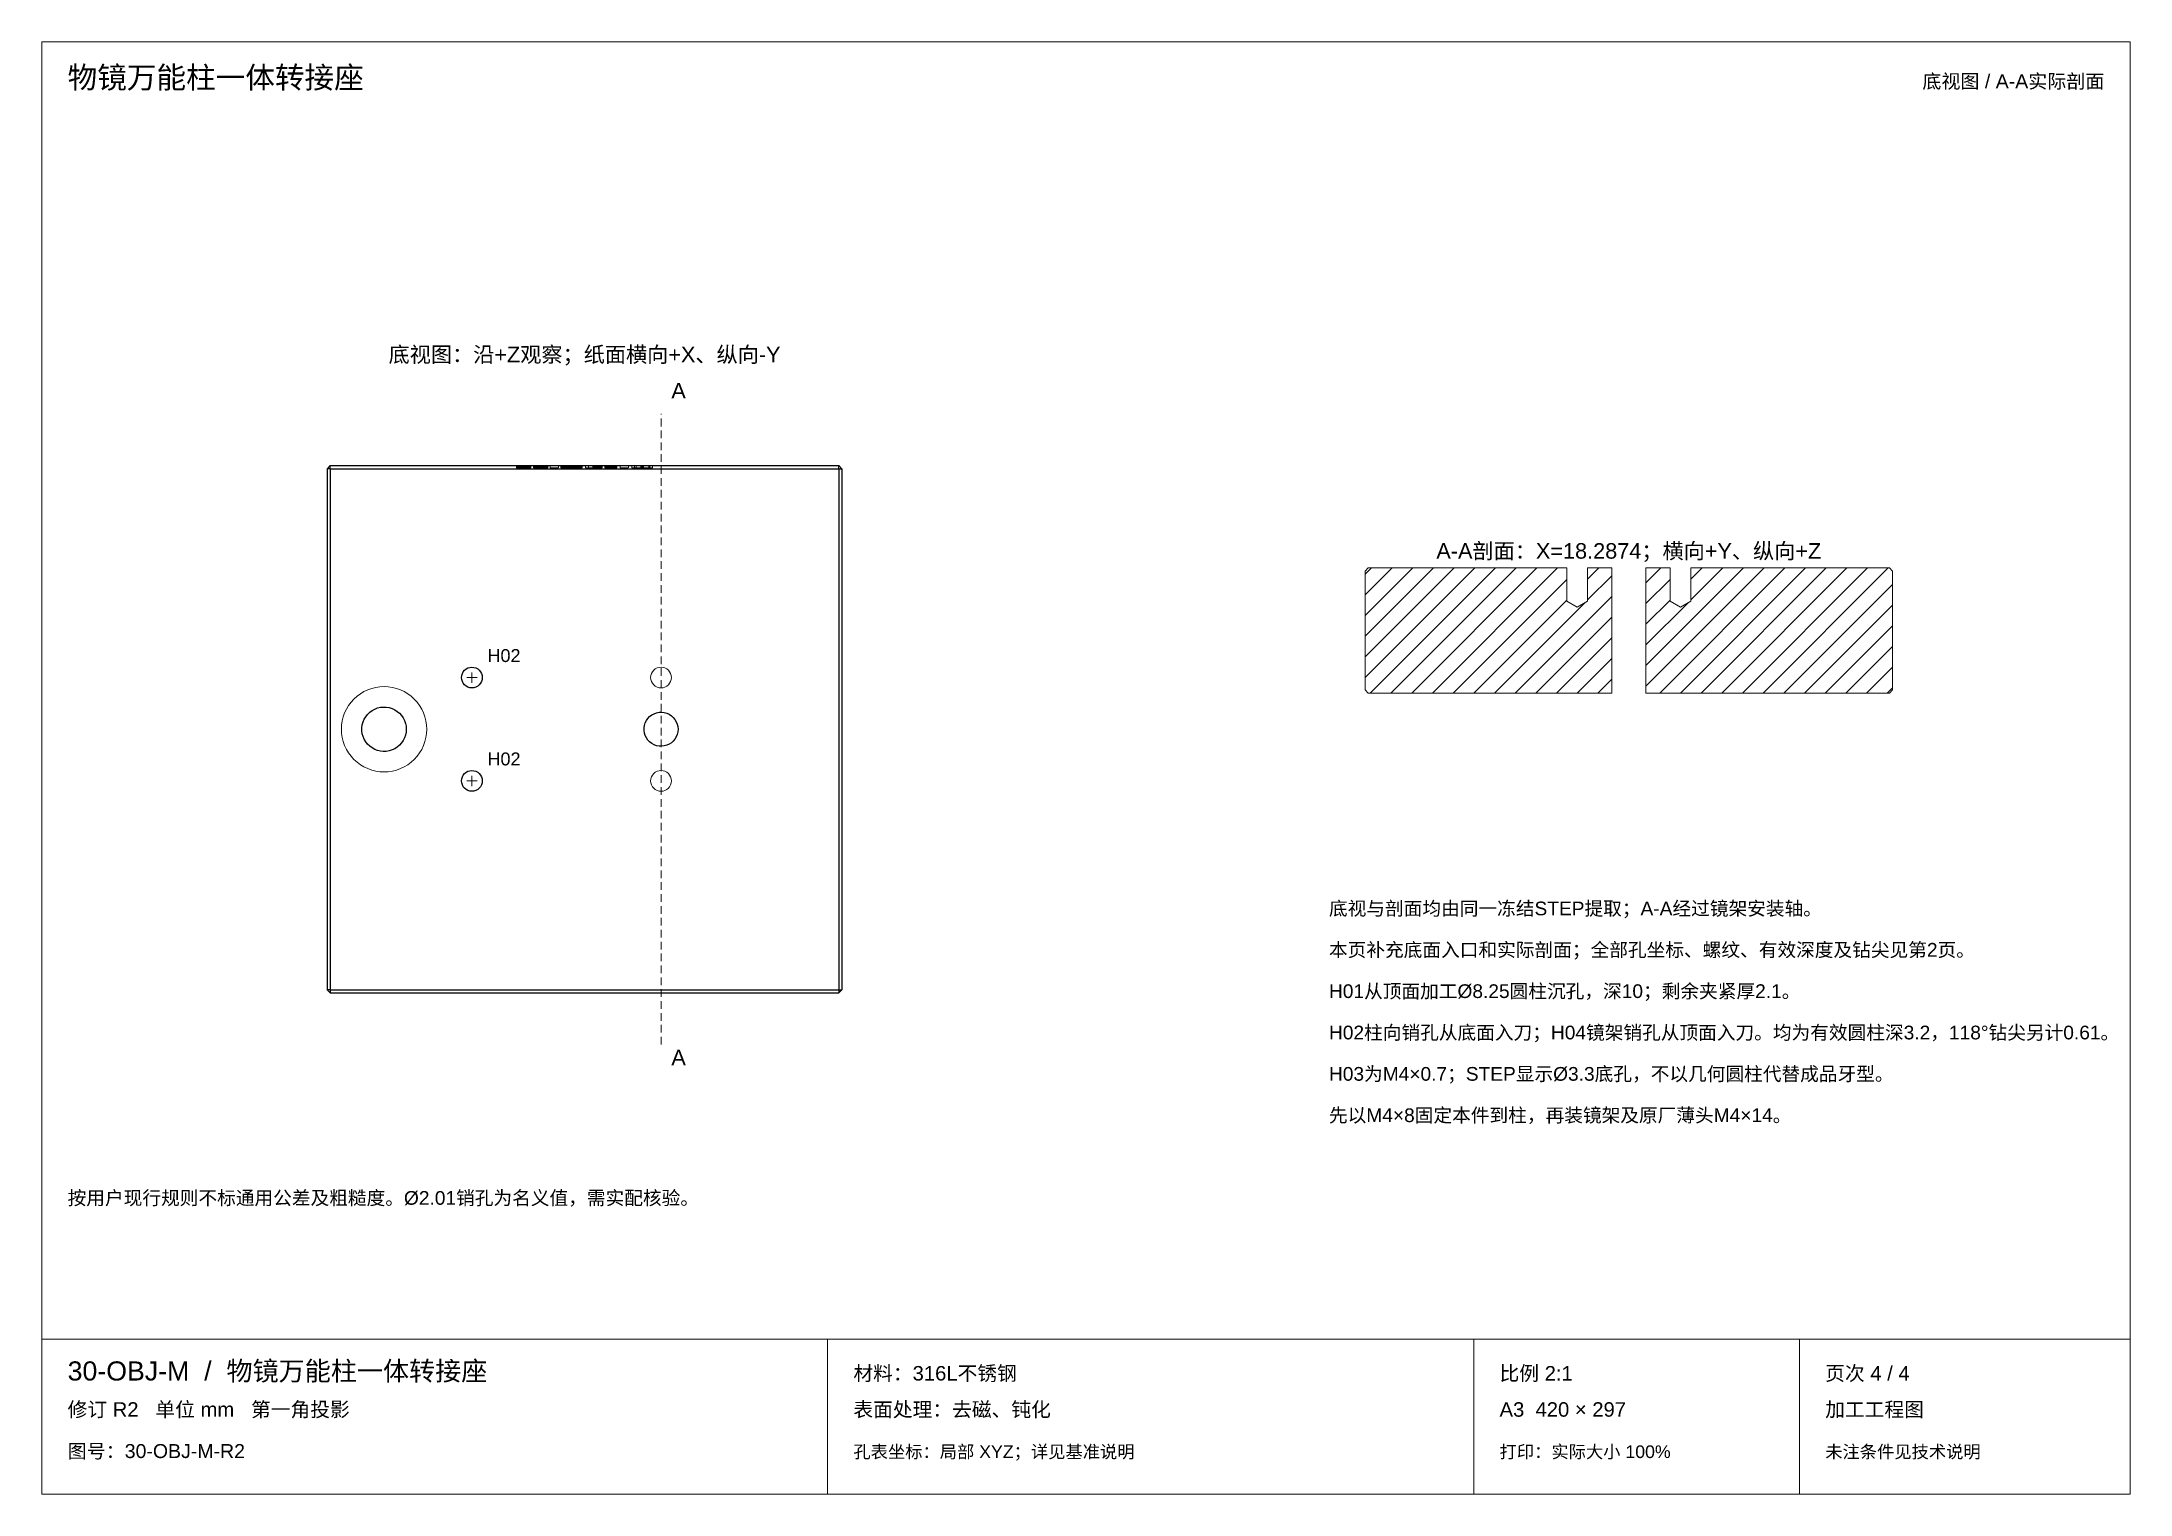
# Paper-space layout '04_孔表及加工说明' of a CAD drawing. Header units: millimetres. Extents: x 8 to 412, y 8 to 289.
import ezdxf
from ezdxf.enums import TextEntityAlignment as Align

# ---------------------------------------------------------------- set-up
doc = ezdxf.new("R2010")
doc.units = ezdxf.units.MM
doc.linetypes.add('WP_HIDDEN', pattern=[2.3, 1.5, -0.8])
for name, color, linetype, lineweight in [('ANNOTATIONS', 7, 'CONTINUOUS', 18), ('HIDDEN', 7, 'WP_HIDDEN', 13), ('VISIBLE', 7, 'CONTINUOUS', 25)]:
    doc.layers.add(name, color=color, linetype=linetype, lineweight=lineweight)
doc.styles.add('CJK', font='Arial Unicode.ttf')

psp = doc.layouts.new('04_孔表及加工说明')

# ---------------------------------------------------------------- texts
at = {"layer": 'ANNOTATIONS', "style": 'CJK'}
for s, height, p in [('物镜万能柱一体转接座', 4.2, (13, 280)), ('A', 3, (129.79, 220)), ('H02', 2.5, (94.21, 169)), ('H02', 2.5, (94.21, 149)), ('底视与剖面均由同一冻结STEP提取；A-A经过镜架安装轴。', 2.65, (257, 120)), ('本页补充底面入口和实际剖面；全部孔坐标、螺纹、有效深度及钻尖见第2页。', 2.65, (257, 112)), ('H01从顶面加工Ø8.25圆柱沉孔，深10；剩余夹紧厚2.1。', 2.65, (257, 104)), ('H02柱向销孔从底面入刀；H04镜架销孔从顶面入刀。均为有效圆柱深3.2，118°钻尖另计0.61。', 2.65, (257, 96)), ('A', 3, (129.79, 91)), ('H03为M4×0.7；STEP显示Ø3.3底孔，不以几何圆柱代替成品牙型。', 2.65, (257, 88)), ('先以M4×8固定本件到柱，再装镜架及原厂薄头M4×14。', 2.65, (257, 80)), ('按用户现行规则不标通用公差及粗糙度。Ø2.01销孔为名义值，需实配核验。', 2.65, (13, 64)), ('30-OBJ-M  /  物镜万能柱一体转接座', 3.7, (13, 30)), ('材料：316L不锈钢', 2.8, (165, 30)), ('比例 2:1', 2.8, (290, 30)), ('页次 4 / 4', 2.8, (353, 30)), ('修订 R2   单位 mm   第一角投影', 2.8, (13, 23)), ('表面处理：去磁、钝化', 2.8, (165, 23)), ('A3  420 × 297', 2.8, (290, 23)), ('加工工程图', 2.8, (353, 23)), ('图号：30-OBJ-M-R2', 2.7, (13, 15)), ('孔表坐标：局部 XYZ；详见基准说明', 2.45, (165, 15)), ('打印：实际大小 100%', 2.45, (290, 15)), ('未注条件见技术说明', 2.45, (353, 15))]:
    psp.add_text(s, height=height, dxfattribs=at).set_placement(p)
psp.add_text('底视图 / A-A实际剖面', height=2.7, dxfattribs=at).set_placement((407, 280), align=Align.RIGHT)
for s, p in [('底视图：沿+Z观察；纸面横向+X、纵向-Y', (113, 227)), ('A-A剖面：X=18.2874；横向+Y、纵向+Z', (315, 189))]:
    psp.add_text(s, height=3, dxfattribs=at).set_placement(p, align=Align.CENTER)

# ---------------------------------------------------------------- linework, layer by layer
at = {"layer": 'ANNOTATIONS'}
for p, q in [((412, 289), (8, 289)), ((8, 289), (8, 8)), ((412, 8), (412, 289)), ((264, 166), (285.2, 187.2)), ((264, 170), (281.2, 187.2)), ((264, 174), (277.2, 187.2)), ((264, 178), (273.2, 187.2)), ((264, 182), (269.2, 187.2)), ((264, 186), (265.2, 187.2)), ((264.6, 187.2), (264, 186.6)), ((264, 186.6), (264, 163.6)), ((264.6, 187.2), (302.99, 187.2)), ((265, 163), (289.2, 187.2)), ((269, 163), (293.2, 187.2)), ((273, 163), (297.2, 187.2)), ((277, 163), (301.2, 187.2)), ((302.99, 187.2), (302.99, 180.8)), ((307.01, 185.01), (309.2, 187.2)), ((307.01, 187.2), (311.7, 187.2)), ((307.01, 187.2), (307.01, 180.8)), ((311.7, 163), (311.7, 187.2)), ((318.3, 164.3), (341.2, 187.2)), ((318.3, 168.3), (337.2, 187.2)), ((318.3, 184.3), (321.2, 187.2)), ((318.3, 163), (318.3, 187.2)), ((318.3, 187.2), (322.99, 187.2)), ((321, 163), (345.2, 187.2)), ((322.99, 187.2), (322.99, 180.8)), ((325, 163), (349.2, 187.2)), ((327.01, 181.01), (333.2, 187.2)), ((327.01, 185.01), (329.2, 187.2)), ((327.01, 187.2), (365.4, 187.2)), ((327.01, 187.2), (327.01, 180.8)), ((329, 163), (353.2, 187.2)), ((333, 163), (357.2, 187.2)), ((337, 163), (361.2, 187.2)), ((341, 163), (365.2, 187.2)), ((365.4, 187.2), (366, 186.6)), ((366, 186.6), (366, 163.6)), ((281, 163), (302.99, 184.99)), ((307.01, 181.01), (311.7, 185.7)), ((318.3, 180.3), (322.99, 184.99)), ((345, 163), (366, 184)), ((285, 163), (302.99, 180.99)), ((289, 163), (306.48, 180.48)), ((293, 163), (311.7, 181.7)), ((305, 179.59), (302.99, 180.8)), ((305, 179.59), (307.01, 180.8)), ((318.3, 176.3), (322.99, 180.99)), ((318.3, 172.3), (326.48, 180.48)), ((325, 179.59), (322.99, 180.8)), ((325, 179.59), (327.01, 180.8)), ((349, 163), (366, 180)), ((297, 163), (311.7, 177.7)), ((353, 163), (366, 176)), ((301, 163), (311.7, 173.7)), ((305, 163), (311.7, 169.7)), ((357, 163), (366, 172)), ((90.21, 166), (92.21, 166)), ((91.21, 165), (91.21, 167)), ((309, 163), (311.7, 165.7)), ((361, 163), (366, 168)), ((264.6, 163), (264, 163.6)), ((264.6, 163), (311.7, 163)), ((318.3, 163), (365.4, 163)), ((365, 163), (366, 164)), ((365.4, 163), (366, 163.6)), ((90.21, 146), (92.21, 146)), ((91.21, 145), (91.21, 147)), ((8, 38), (412, 38)), ((160, 8), (160, 38)), ((285, 8), (285, 38)), ((348, 8), (348, 38)), ((8, 8), (412, 8))]:
    psp.add_line(p, q, dxfattribs=at)
at = {"layer": 'HIDDEN'}
psp.add_line((127.79, 95), (127.79, 217), dxfattribs=at)
for points in [[(99.83, 207), (100.35, 207)], [(99.83, 207), (99.83, 207)], [(99.84, 207), (99.83, 207)], [(99.83, 207), (99.83, 206.6)], [(99.83, 207), (99.83, 206.6)], [(100.35, 206.6), (99.83, 206.6)], [(99.83, 206.6), (99.83, 206.6)], [(99.83, 206.6), (99.84, 206.6)], [(99.86, 207), (99.84, 207)], [(99.84, 207), (99.84, 206.6)], [(99.84, 206.6), (99.86, 206.6)], [(99.87, 207), (99.86, 207)], [(99.86, 207), (99.86, 206.6)], [(99.86, 206.6), (99.87, 206.6)], [(99.89, 207), (99.87, 207)], [(99.87, 207), (99.87, 206.6)], [(99.87, 206.6), (99.89, 206.6)], [(99.88, 207), (99.91, 207)], [(100.4, 207), (99.88, 207)], [(99.88, 207), (99.88, 206.6)], [(99.88, 206.6), (100.4, 206.6)], [(99.91, 206.6), (99.88, 206.6)], [(99.91, 207), (99.89, 207)], [(99.89, 207), (99.89, 206.6)], [(99.89, 206.6), (99.91, 206.6)], [(99.93, 207), (99.91, 207)], [(99.91, 207), (99.94, 207)], [(99.91, 207), (99.91, 206.6)], [(99.91, 207), (99.91, 206.6)], [(99.91, 206.6), (99.93, 206.6)], [(99.94, 206.6), (99.91, 206.6)], [(99.96, 207), (99.93, 207)], [(99.93, 207), (99.93, 206.6)], [(99.93, 206.6), (99.96, 206.6)], [(99.94, 207), (99.96, 207)], [(99.94, 207), (99.94, 206.6)], [(99.96, 206.6), (99.94, 206.6)], [(99.99, 207), (99.96, 207)], [(99.96, 207), (99.98, 207)], [(99.96, 207), (99.96, 206.6)], [(99.96, 207), (99.96, 206.6)], [(99.96, 206.6), (99.99, 206.6)], [(99.98, 206.6), (99.96, 206.6)], [(99.98, 207), (100.01, 207)], [(99.98, 207), (99.98, 206.6)], [(100.01, 206.6), (99.98, 206.6)], [(100.02, 207), (99.99, 207)], [(99.99, 207), (99.99, 206.6)], [(99.99, 206.6), (100.02, 206.6)], [(100.01, 207), (100.03, 207)], [(100.01, 207), (100.01, 206.6)], [(100.03, 206.6), (100.01, 206.6)], [(100.05, 207), (100.02, 207)], [(100.02, 207), (100.02, 206.6)], [(100.02, 206.6), (100.05, 206.6)], [(100.03, 207), (100.06, 207)], [(100.03, 207), (100.03, 206.6)], [(100.06, 206.6), (100.03, 206.6)], [(100.08, 207), (100.05, 207)], [(100.05, 207), (100.05, 206.6)], [(100.05, 206.6), (100.08, 206.6)], [(100.06, 207), (100.09, 207)], [(100.06, 207), (100.06, 206.6)], [(100.09, 206.6), (100.06, 206.6)], [(100.12, 207), (100.08, 207)], [(100.08, 207), (100.08, 206.6)], [(100.08, 206.6), (100.12, 206.6)], [(100.09, 207), (100.12, 207)], [(100.09, 207), (100.09, 206.6)], [(100.12, 206.6), (100.09, 206.6)], [(100.16, 207), (100.12, 207)], [(100.12, 207), (100.16, 207)], [(100.12, 207), (100.12, 206.6)], [(100.12, 207), (100.12, 206.6)], [(100.12, 206.6), (100.16, 206.6)], [(100.16, 206.6), (100.12, 206.6)], [(100.2, 207), (100.16, 207)], [(100.16, 207), (100.19, 207)], [(100.16, 207), (100.16, 206.6)], [(100.16, 207), (100.16, 206.6)], [(100.16, 206.6), (100.2, 206.6)], [(100.19, 206.6), (100.16, 206.6)], [(100.19, 207), (100.23, 207)], [(100.19, 207), (100.19, 206.6)], [(100.23, 206.6), (100.19, 206.6)], [(100.25, 207), (100.2, 207)], [(100.2, 207), (100.2, 206.6)], [(100.2, 206.6), (100.25, 206.6)], [(100.23, 207), (100.27, 207)], [(100.23, 207), (100.23, 206.6)], [(100.27, 206.6), (100.23, 206.6)], [(100.29, 207), (100.25, 207)], [(100.25, 207), (100.25, 206.6)], [(100.25, 206.6), (100.29, 206.6)], [(100.27, 207), (100.31, 207)], [(100.27, 207), (100.27, 206.6)], [(100.31, 206.6), (100.27, 206.6)], [(100.34, 207), (100.29, 207)], [(100.29, 207), (100.29, 206.6)], [(100.29, 206.6), (100.34, 206.6)], [(100.31, 207), (100.36, 207)], [(100.31, 207), (100.31, 206.6)], [(100.36, 206.6), (100.31, 206.6)], [(100.39, 207), (100.34, 207)], [(100.34, 207), (100.34, 206.6)], [(100.34, 206.6), (100.39, 206.6)], [(100.35, 207), (100.37, 207)], [(100.35, 207), (100.35, 206.6)], [(100.37, 206.6), (100.35, 206.6)], [(100.36, 207), (100.4, 207)], [(100.36, 207), (100.36, 206.6)], [(100.4, 206.6), (100.36, 206.6)], [(100.37, 207), (100.4, 207)], [(100.37, 207), (100.37, 206.6)], [(100.4, 206.6), (100.37, 206.6)], [(100.44, 207), (100.39, 207)], [(100.39, 207), (100.39, 206.6)], [(100.39, 206.6), (100.44, 206.6)], [(100.4, 207), (100.45, 207)], [(100.42, 207), (100.4, 207)], [(100.4, 207), (100.43, 207)], [(100.4, 207), (100.4, 206.6)], [(100.4, 207), (100.4, 206.6)], [(100.4, 207), (100.4, 206.6)], [(100.43, 206.6), (100.4, 206.6)], [(100.4, 206.6), (100.42, 206.6)], [(100.45, 206.6), (100.4, 206.6)], [(100.44, 207), (100.42, 207)], [(100.42, 207), (100.42, 206.6)], [(100.42, 206.6), (100.44, 206.6)], [(100.43, 207), (100.47, 207)], [(100.43, 207), (100.43, 206.6)], [(100.47, 206.6), (100.43, 206.6)], [(100.5, 207), (100.44, 207)], [(100.46, 207), (100.44, 207)], [(100.44, 207), (100.44, 206.6)], [(100.44, 207), (100.44, 206.6)], [(100.44, 206.6), (100.5, 206.6)], [(100.44, 206.6), (100.46, 206.6)], [(100.45, 207), (100.49, 207)], [(100.45, 207), (100.45, 206.6)], [(100.49, 206.6), (100.45, 206.6)], [(100.49, 207), (100.46, 207)], [(100.46, 207), (100.46, 206.6)], [(100.46, 206.6), (100.49, 206.6)], [(100.47, 207), (100.51, 207)], [(100.47, 207), (100.47, 206.6)], [(100.51, 206.6), (100.47, 206.6)], [(100.49, 207), (100.54, 207)], [(100.53, 207), (100.49, 207)], [(100.49, 207), (100.49, 206.6)], [(100.49, 207), (100.49, 206.6)], [(100.49, 206.6), (100.53, 206.6)], [(100.54, 206.6), (100.49, 206.6)], [(100.55, 207), (100.5, 207)], [(100.5, 207), (100.5, 206.6)], [(100.5, 206.6), (100.55, 206.6)], [(100.51, 207), (100.55, 207)], [(100.51, 207), (100.51, 206.6)], [(100.55, 206.6), (100.51, 206.6)], [(100.57, 207), (100.53, 207)], [(100.53, 207), (100.53, 206.6)], [(100.53, 206.6), (100.57, 206.6)], [(100.54, 207), (100.59, 207)], [(100.54, 207), (100.54, 206.6)], [(100.59, 206.6), (100.54, 206.6)], [(100.61, 207), (100.55, 207)], [(100.55, 207), (100.6, 207)], [(100.55, 207), (100.55, 206.6)], [(100.55, 207), (100.55, 206.6)], [(100.6, 206.6), (100.55, 206.6)], [(100.55, 206.6), (100.61, 206.6)], [(100.61, 207), (100.57, 207)], [(100.57, 207), (100.57, 206.6)], [(100.57, 206.6), (100.61, 206.6)], [(100.59, 207), (100.64, 207)], [(100.59, 207), (100.59, 206.6)], [(100.64, 206.6), (100.59, 206.6)], [(100.6, 207), (100.65, 207)], [(100.6, 207), (100.6, 206.6)], [(100.65, 206.6), (100.6, 206.6)], [(100.66, 207), (100.61, 207)], [(100.66, 207), (100.61, 207)], [(100.61, 207), (100.61, 206.6)], [(100.61, 207), (100.61, 206.6)], [(100.61, 206.6), (100.66, 206.6)], [(100.61, 206.6), (100.66, 206.6)], [(100.64, 207), (100.69, 207)], [(100.64, 207), (100.64, 206.6)], [(100.69, 206.6), (100.64, 206.6)], [(100.65, 207), (100.71, 207)], [(100.65, 207), (100.65, 206.6)], [(100.71, 206.6), (100.65, 206.6)], [(100.72, 207), (100.66, 207)], [(100.71, 207), (100.66, 207)], [(100.66, 207), (100.66, 206.6)], [(100.66, 207), (100.66, 206.6)], [(100.66, 206.6), (100.72, 206.6)], [(100.66, 206.6), (100.71, 206.6)], [(100.69, 207), (100.75, 207)], [(100.69, 207), (100.69, 206.6)], [(100.75, 206.6), (100.69, 206.6)], [(100.77, 207), (100.71, 207)], [(100.71, 207), (100.77, 207)], [(100.71, 207), (100.71, 206.6)], [(100.71, 207), (100.71, 206.6)], [(100.77, 206.6), (100.71, 206.6)], [(100.71, 206.6), (100.77, 206.6)], [(100.78, 207), (100.72, 207)], [(100.72, 207), (100.72, 206.6)], [(100.72, 206.6), (100.78, 206.6)], [(100.75, 207), (100.8, 207)], [(100.75, 207), (100.75, 206.6)], [(100.8, 206.6), (100.75, 206.6)], [(100.83, 207), (100.77, 207)], [(100.77, 207), (100.83, 207)], [(100.77, 207), (100.77, 206.6)], [(100.77, 207), (100.77, 206.6)], [(100.83, 206.6), (100.77, 206.6)], [(100.77, 206.6), (100.83, 206.6)], [(100.85, 207), (100.78, 207)], [(100.78, 207), (100.78, 206.6)], [(100.78, 206.6), (100.85, 206.6)], [(100.8, 207), (100.86, 207)], [(100.8, 207), (100.8, 206.6)], [(100.86, 206.6), (100.8, 206.6)], [(100.89, 207), (100.83, 207)], [(100.83, 207), (100.89, 207)], [(100.83, 207), (100.83, 206.6)], [(100.83, 207), (100.83, 206.6)], [(100.89, 206.6), (100.83, 206.6)], [(100.83, 206.6), (100.89, 206.6)], [(100.91, 207), (100.85, 207)], [(100.85, 207), (100.85, 206.6)], [(100.85, 206.6), (100.91, 206.6)], [(100.86, 207), (100.91, 207)], [(100.86, 207), (100.91, 207)], [(100.96, 207), (100.86, 207)], [(100.86, 207), (100.86, 206.6)], [(100.86, 207), (100.86, 206.6)], [(100.86, 206.6), (100.96, 206.6)], [(100.91, 206.6), (100.86, 206.6)], [(100.91, 206.6), (100.86, 206.6)], [(100.95, 207), (100.89, 207)], [(100.89, 207), (100.96, 207)], [(100.89, 207), (100.89, 206.6)], [(100.89, 207), (100.89, 206.6)], [(100.96, 206.6), (100.89, 206.6)], [(100.89, 206.6), (100.95, 206.6)], [(100.97, 207), (100.91, 207)], [(100.91, 207), (101.03, 207)], [(100.91, 207), (101, 207)], [(100.91, 207), (100.91, 206.6)], [(100.91, 207), (100.91, 206.6)], [(100.91, 207), (100.91, 206.6)], [(100.91, 206.6), (100.97, 206.6)], [(101, 206.6), (100.91, 206.6)], [(101.03, 206.6), (100.91, 206.6)], [(101.02, 207), (100.95, 207)], [(100.95, 207), (100.95, 206.6)], [(100.95, 206.6), (101.02, 206.6)], [(101.06, 207), (100.96, 207)], [(100.96, 207), (101.03, 207)], [(100.96, 207), (100.96, 206.6)], [(100.96, 207), (100.96, 206.6)], [(101.03, 206.6), (100.96, 206.6)], [(100.96, 206.6), (101.06, 206.6)], [(101.04, 207), (100.97, 207)], [(100.97, 207), (100.97, 206.6)], [(100.97, 206.6), (101.04, 206.6)], [(101, 207), (101.08, 207)], [(101, 207), (101, 206.6)], [(101.08, 206.6), (101, 206.6)], [(101.09, 207), (101.02, 207)], [(101.02, 207), (101.02, 206.6)], [(101.02, 206.6), (101.09, 206.6)], [(101.03, 207), (101.16, 207)], [(101.03, 207), (101.1, 207)], [(101.03, 207), (101.03, 206.6)], [(101.03, 207), (101.03, 206.6)], [(101.1, 206.6), (101.03, 206.6)], [(101.16, 206.6), (101.03, 206.6)], [(101.11, 207), (101.04, 207)], [(101.04, 207), (101.04, 206.6)], [(101.04, 206.6), (101.11, 206.6)], [(101.14, 207), (101.06, 207)], [(101.06, 207), (101.06, 206.6)], [(101.06, 206.6), (101.14, 206.6)], [(101.08, 207), (101.16, 207)], [(101.08, 207), (101.08, 206.6)], [(101.16, 206.6), (101.08, 206.6)], [(101.17, 207), (101.09, 207)], [(101.09, 207), (101.09, 206.6)], [(101.09, 206.6), (101.17, 206.6)], [(101.1, 207), (101.18, 207)], [(101.1, 207), (101.1, 206.6)], [(101.18, 206.6), (101.1, 206.6)], [(101.18, 207), (101.11, 207)], [(101.11, 207), (101.11, 206.6)], [(101.11, 206.6), (101.18, 206.6)], [(101.22, 207), (101.14, 207)], [(101.14, 207), (101.14, 206.6)], [(101.14, 206.6), (101.22, 206.6)], [(101.16, 207), (101.24, 207)], [(101.16, 207), (101.24, 207)], [(101.16, 207), (101.16, 206.6)], [(101.16, 207), (101.16, 206.6)], [(101.24, 206.6), (101.16, 206.6)], [(101.24, 206.6), (101.16, 206.6)], [(101.24, 207), (101.17, 207)], [(101.17, 207), (101.17, 206.6)], [(101.17, 206.6), (101.24, 206.6)], [(101.25, 207), (101.18, 207)], [(101.18, 207), (101.27, 207)], [(101.18, 207), (101.18, 206.6)], [(101.18, 207), (101.18, 206.6)], [(101.27, 206.6), (101.18, 206.6)], [(101.18, 206.6), (101.25, 206.6)], [(101.31, 207), (101.22, 207)], [(101.22, 207), (101.22, 206.6)], [(101.22, 206.6), (101.31, 206.6)], [(101.24, 207), (101.33, 207)], [(101.31, 207), (101.24, 207)], [(101.24, 207), (101.31, 207)], [(101.24, 207), (101.24, 206.6)], [(101.24, 207), (101.24, 206.6)], [(101.24, 207), (101.24, 206.6)], [(101.31, 206.6), (101.24, 206.6)], [(101.24, 206.6), (101.31, 206.6)], [(101.33, 206.6), (101.24, 206.6)], [(101.33, 207), (101.25, 207)], [(101.25, 207), (101.25, 206.6)], [(101.25, 206.6), (101.33, 206.6)], [(101.27, 207), (101.36, 207)], [(101.27, 207), (101.27, 206.6)], [(101.36, 206.6), (101.27, 206.6)], [(101.38, 207), (101.31, 207)], [(101.31, 207), (101.39, 207)], [(101.4, 207), (101.31, 207)], [(101.31, 207), (101.31, 206.6)], [(101.31, 207), (101.31, 206.6)], [(101.31, 207), (101.31, 206.6)], [(101.31, 206.6), (101.4, 206.6)], [(101.39, 206.6), (101.31, 206.6)], [(101.31, 206.6), (101.38, 206.6)], [(101.4, 207), (101.33, 207)], [(101.33, 207), (101.41, 207)], [(101.33, 207), (101.33, 206.6)], [(101.33, 207), (101.33, 206.6)], [(101.33, 206.6), (101.4, 206.6)], [(101.41, 206.6), (101.33, 206.6)], [(101.36, 207), (101.44, 207)], [(101.36, 207), (101.36, 206.6)], [(101.44, 206.6), (101.36, 206.6)], [(101.45, 207), (101.38, 207)], [(101.38, 207), (101.38, 206.6)], [(101.38, 206.6), (101.45, 206.6)], [(101.39, 207), (101.46, 207)], [(101.39, 207), (101.39, 206.6)], [(101.46, 206.6), (101.39, 206.6)], [(101.47, 207), (101.4, 207)], [(101.48, 207), (101.4, 207)], [(101.4, 207), (101.4, 206.6)], [(101.4, 207), (101.4, 206.6)], [(101.4, 206.6), (101.47, 206.6)], [(101.4, 206.6), (101.48, 206.6)], [(101.41, 207), (101.49, 207)], [(101.41, 207), (101.41, 206.6)], [(101.49, 206.6), (101.41, 206.6)], [(101.44, 207), (101.52, 207)], [(101.44, 207), (101.44, 206.6)], [(101.52, 206.6), (101.44, 206.6)], [(101.51, 207), (101.45, 207)], [(101.45, 207), (101.45, 206.6)], [(101.45, 206.6), (101.51, 206.6)], [(101.46, 207), (101.53, 207)], [(101.46, 207), (101.46, 206.6)], [(101.53, 206.6), (101.46, 206.6)], [(101.54, 207), (101.47, 207)], [(101.47, 207), (101.47, 206.6)], [(101.47, 206.6), (101.54, 206.6)], [(101.55, 207), (101.48, 207)], [(101.48, 207), (101.48, 206.6)], [(101.48, 206.6), (101.55, 206.6)], [(101.49, 207), (101.57, 207)], [(101.49, 207), (101.49, 206.6)], [(101.57, 206.6), (101.49, 206.6)], [(101.57, 207), (101.51, 207)], [(101.51, 207), (101.51, 206.6)], [(101.51, 206.6), (101.57, 206.6)], [(101.52, 207), (101.6, 207)], [(101.52, 207), (101.52, 206.6)], [(101.6, 206.6), (101.52, 206.6)], [(101.53, 207), (101.6, 207)], [(101.53, 207), (101.53, 206.6)], [(101.6, 206.6), (101.53, 206.6)], [(101.61, 207), (101.54, 207)], [(101.54, 207), (101.54, 206.6)], [(101.54, 206.6), (101.61, 206.6)], [(101.63, 207), (101.55, 207)], [(101.55, 207), (101.55, 206.6)], [(101.55, 206.6), (101.63, 206.6)], [(101.57, 207), (101.65, 207)], [(101.62, 207), (101.57, 207)], [(101.57, 207), (101.57, 206.6)], [(101.57, 207), (101.57, 206.6)], [(101.57, 206.6), (101.62, 206.6)], [(101.65, 206.6), (101.57, 206.6)], [(101.6, 207), (101.63, 207)], [(101.6, 207), (101.67, 207)], [(101.6, 207), (101.6, 206.6)], [(101.6, 207), (101.6, 206.6)], [(101.67, 206.6), (101.6, 206.6)], [(101.63, 206.6), (101.6, 206.6)], [(101.68, 207), (101.61, 207)], [(101.61, 207), (101.61, 206.6)], [(101.61, 206.6), (101.68, 206.6)], [(101.67, 207), (101.62, 207)], [(101.62, 207), (101.62, 206.6)], [(101.62, 206.6), (101.67, 206.6)], [(101.63, 207), (101.66, 207)], [(101.69, 207), (101.63, 207)], [(101.63, 207), (101.63, 206.6)], [(101.63, 207), (101.63, 206.6)], [(101.63, 206.6), (101.69, 206.6)], [(101.66, 206.6), (101.63, 206.6)], [(101.65, 207), (101.72, 207)], [(101.65, 207), (101.65, 206.6)], [(101.72, 206.6), (101.65, 206.6)], [(101.66, 207), (101.69, 207)], [(101.66, 207), (101.66, 206.6)], [(101.69, 206.6), (101.66, 206.6)], [(101.72, 207), (101.67, 207)], [(101.67, 207), (101.74, 207)], [(101.67, 207), (101.67, 206.6)], [(101.67, 207), (101.67, 206.6)], [(101.74, 206.6), (101.67, 206.6)], [(101.67, 206.6), (101.72, 206.6)], [(101.74, 207), (101.68, 207)], [(101.68, 207), (101.68, 206.6)], [(101.68, 206.6), (101.74, 206.6)], [(101.69, 207), (101.71, 207)], [(101.76, 207), (101.69, 207)], [(101.69, 207), (101.69, 206.6)], [(101.69, 207), (101.69, 206.6)], [(101.69, 206.6), (101.76, 206.6)], [(101.71, 206.6), (101.69, 206.6)], [(101.71, 207), (101.74, 207)], [(101.71, 207), (101.71, 206.6)], [(101.74, 206.6), (101.71, 206.6)], [(101.72, 207), (101.8, 207)], [(101.75, 207), (101.72, 207)], [(101.72, 207), (101.72, 206.6)], [(101.72, 207), (101.72, 206.6)], [(101.72, 206.6), (101.75, 206.6)], [(101.8, 206.6), (101.72, 206.6)], [(101.81, 207), (101.74, 207)], [(101.74, 207), (101.76, 207)], [(101.74, 207), (101.8, 207)], [(101.74, 207), (101.74, 206.6)], [(101.74, 207), (101.74, 206.6)], [(101.74, 207), (101.74, 206.6)], [(101.8, 206.6), (101.74, 206.6)], [(101.74, 206.6), (101.81, 206.6)], [(101.76, 206.6), (101.74, 206.6)], [(101.79, 207), (101.75, 207)], [(101.75, 207), (101.75, 206.6)], [(101.75, 206.6), (101.79, 206.6)], [(101.76, 207), (101.78, 207)], [(101.82, 207), (101.76, 207)], [(101.76, 207), (101.76, 206.6)], [(101.76, 206.6), (101.82, 206.6)], [(101.78, 206.6), (101.76, 206.6)], [(101.78, 207), (101.8, 207)], [(101.78, 207), (101.78, 206.6)], [(101.8, 206.6), (101.78, 206.6)], [(101.82, 207), (101.79, 207)], [(101.79, 207), (101.79, 206.6)], [(101.79, 206.6), (101.82, 206.6)], [(101.8, 207), (101.87, 207)], [(101.8, 207), (101.81, 207)], [(101.8, 207), (101.86, 207)], [(101.8, 207), (101.8, 206.6)], [(101.8, 207), (101.8, 206.6)], [(101.86, 206.6), (101.8, 206.6)], [(101.81, 206.6), (101.8, 206.6)], [(101.87, 206.6), (101.8, 206.6)], [(101.87, 207), (101.81, 207)], [(101.81, 207), (101.91, 207)], [(101.88, 207), (101.81, 207)], [(101.81, 207), (101.83, 207)], [(101.81, 207), (101.81, 206.6)], [(101.81, 207), (101.81, 206.6)], [(101.81, 207), (101.81, 206.6)], [(101.81, 206.6), (101.87, 206.6)], [(101.83, 206.6), (101.81, 206.6)], [(101.91, 206.6), (101.81, 206.6)], [(101.81, 206.6), (101.88, 206.6)], [(101.84, 207), (101.82, 207)], [(101.88, 207), (101.82, 207)], [(101.82, 207), (101.82, 206.6)], [(101.82, 207), (101.82, 206.6)], [(101.82, 206.6), (101.88, 206.6)], [(101.82, 206.6), (101.84, 206.6)], [(101.83, 207), (101.85, 207)], [(101.83, 207), (101.83, 206.6)], [(101.85, 206.6), (101.83, 206.6)], [(101.85, 207), (101.84, 207)], [(101.84, 207), (101.84, 206.6)], [(101.84, 206.6), (101.85, 206.6)], [(101.86, 207), (101.85, 207)], [(101.85, 207), (101.86, 207)], [(101.85, 207), (101.85, 206.6)], [(101.85, 207), (101.85, 206.6)], [(101.86, 206.6), (101.85, 206.6)], [(101.85, 206.6), (101.86, 206.6)], [(101.86, 207), (101.86, 207)], [(101.86, 207), (101.86, 207)], [(101.86, 207), (101.91, 207)], [(101.86, 207), (101.86, 206.6)], [(101.86, 207), (101.86, 206.6)], [(101.86, 207), (101.86, 206.6)], [(101.86, 207), (101.86, 206.6)], [(101.91, 206.6), (101.86, 206.6)], [(101.86, 206.6), (101.86, 206.6)], [(101.86, 206.6), (101.86, 206.6)], [(101.93, 207), (101.87, 207)], [(101.87, 207), (101.93, 207)], [(101.87, 207), (101.87, 206.6)], [(101.87, 207), (101.87, 206.6)], [(101.87, 206.6), (101.93, 206.6)], [(101.93, 206.6), (101.87, 206.6)], [(101.95, 207), (101.88, 207)], [(101.92, 207), (101.88, 207)], [(101.88, 207), (101.88, 206.6)], [(101.88, 207), (101.88, 206.6)], [(101.88, 206.6), (101.92, 206.6)], [(101.88, 206.6), (101.95, 206.6)], [(101.91, 207), (101.99, 207)], [(101.91, 207), (101.96, 207)], [(101.91, 207), (101.91, 206.6)], [(101.91, 207), (101.91, 206.6)], [(101.96, 206.6), (101.91, 206.6)], [(101.99, 206.6), (101.91, 206.6)], [(101.96, 207), (101.92, 207)], [(101.92, 207), (101.92, 206.6)], [(101.92, 206.6), (101.96, 206.6)], [(101.99, 207), (101.93, 207)], [(101.93, 207), (102, 207)], [(101.93, 207), (101.93, 206.6)], [(101.93, 207), (101.93, 206.6)], [(101.93, 206.6), (101.99, 206.6)], [(102, 206.6), (101.93, 206.6)], [(102.01, 207), (101.95, 207)], [(101.95, 207), (101.95, 206.6)], [(101.95, 206.6), (102.01, 206.6)], [(102, 207), (101.96, 207)], [(101.96, 207), (101.99, 207)], [(101.96, 207), (101.96, 206.6)], [(101.96, 207), (101.96, 206.6)], [(101.99, 206.6), (101.96, 206.6)], [(101.96, 206.6), (102, 206.6)], [(102.04, 207), (101.99, 207)], [(101.99, 207), (102.07, 207)], [(101.99, 207), (102.02, 207)], [(101.99, 207), (101.99, 206.6)], [(101.99, 207), (101.99, 206.6)], [(101.99, 207), (101.99, 206.6)], [(102.02, 206.6), (101.99, 206.6)], [(101.99, 206.6), (102.04, 206.6)], [(102.07, 206.6), (101.99, 206.6)], [(102, 207), (102.06, 207)], [(102.02, 207), (102, 207)], [(102, 207), (102, 206.6)], [(102, 207), (102, 206.6)], [(102, 206.6), (102.02, 206.6)], [(102.06, 206.6), (102, 206.6)], [(102.07, 207), (102.01, 207)], [(102.01, 207), (102.01, 206.6)], [(102.01, 206.6), (102.07, 206.6)], [(102.04, 207), (102.02, 207)], [(102.02, 207), (102.04, 207)], [(102.02, 207), (102.02, 206.6)], [(102.02, 207), (102.02, 206.6)], [(102.04, 206.6), (102.02, 206.6)], [(102.02, 206.6), (102.04, 206.6)], [(102.1, 207), (102.04, 207)], [(102.05, 207), (102.04, 207)], [(102.04, 207), (102.05, 207)], [(102.04, 207), (102.04, 206.6)], [(102.04, 207), (102.04, 206.6)], [(102.04, 207), (102.04, 206.6)], [(102.05, 206.6), (102.04, 206.6)], [(102.04, 206.6), (102.05, 206.6)], [(102.04, 206.6), (102.1, 206.6)], [(102.06, 207), (102.05, 207)], [(102.05, 207), (102.06, 207)], [(102.05, 207), (102.05, 206.6)], [(102.05, 207), (102.05, 206.6)], [(102.06, 206.6), (102.05, 206.6)], [(102.05, 206.6), (102.06, 206.6)], [(102.06, 207), (102.11, 207)], [(102.06, 207), (102.06, 206.6)], [(102.06, 207), (102.06, 206.6)], [(102.11, 206.6), (102.06, 206.6)], [(102.07, 207), (102.15, 207)], [(102.12, 207), (102.07, 207)], [(102.07, 207), (102.07, 206.6)], [(102.07, 207), (102.07, 206.6)], [(102.15, 206.6), (102.07, 206.6)], [(102.07, 206.6), (102.12, 206.6)], [(102.15, 207), (102.1, 207)], [(102.1, 207), (102.1, 206.6)], [(102.1, 206.6), (102.15, 206.6)], [(102.11, 207), (102.16, 207)], [(102.11, 207), (102.11, 206.6)], [(102.16, 206.6), (102.11, 206.6)], [(102.17, 207), (102.12, 207)], [(102.12, 207), (102.12, 206.6)], [(102.12, 206.6), (102.17, 206.6)], [(102.2, 207), (102.15, 207)], [(102.15, 207), (102.22, 207)], [(102.15, 207), (102.15, 206.6)], [(102.15, 207), (102.15, 206.6)], [(102.15, 206.6), (102.2, 206.6)], [(102.22, 206.6), (102.15, 206.6)], [(102.16, 207), (102.2, 207)], [(102.16, 207), (102.16, 206.6)], [(102.2, 206.6), (102.16, 206.6)], [(102.21, 207), (102.17, 207)], [(102.17, 207), (102.17, 206.6)], [(102.17, 206.6), (102.21, 206.6)], [(102.25, 207), (102.2, 207)], [(102.2, 207), (102.24, 207)], [(102.2, 207), (102.2, 206.6)], [(102.2, 207), (102.2, 206.6)], [(102.2, 206.6), (102.25, 206.6)], [(102.24, 206.6), (102.2, 206.6)], [(102.25, 207), (102.21, 207)], [(102.21, 207), (102.21, 206.6)], [(102.21, 206.6), (102.25, 206.6)], [(102.22, 207), (102.29, 207)], [(102.22, 207), (102.22, 206.6)], [(102.29, 206.6), (102.22, 206.6)], [(102.24, 207), (102.28, 207)], [(102.24, 207), (102.24, 206.6)], [(102.28, 206.6), (102.24, 206.6)], [(102.3, 207), (102.25, 207)], [(102.29, 207), (102.25, 207)], [(102.25, 207), (102.25, 206.6)], [(102.25, 207), (102.25, 206.6)], [(102.25, 206.6), (102.3, 206.6)], [(102.25, 206.6), (102.29, 206.6)], [(102.28, 207), (102.31, 207)], [(102.28, 207), (102.28, 206.6)], [(102.31, 206.6), (102.28, 206.6)], [(102.29, 207), (102.35, 207)], [(102.32, 207), (102.29, 207)], [(102.29, 207), (102.29, 206.6)], [(102.29, 207), (102.29, 206.6)], [(102.35, 206.6), (102.29, 206.6)], [(102.29, 206.6), (102.32, 206.6)], [(102.34, 207), (102.3, 207)], [(102.3, 207), (102.3, 206.6)], [(102.3, 206.6), (102.34, 206.6)], [(102.31, 207), (102.34, 207)], [(102.31, 207), (102.31, 206.6)], [(102.34, 206.6), (102.31, 206.6)], [(102.34, 207), (102.32, 207)], [(102.32, 207), (102.32, 206.6)], [(102.32, 206.6), (102.34, 206.6)], [(102.38, 207), (102.34, 207)], [(102.36, 207), (102.34, 207)], [(102.34, 207), (102.36, 207)], [(102.34, 207), (102.34, 206.6)], [(102.34, 207), (102.34, 206.6)], [(102.34, 207), (102.34, 206.6)], [(102.34, 206.6), (102.38, 206.6)], [(102.34, 206.6), (102.36, 206.6)], [(102.36, 206.6), (102.34, 206.6)], [(102.35, 207), (102.4, 207)], [(102.35, 207), (102.35, 206.6)], [(102.4, 206.6), (102.35, 206.6)], [(102.38, 207), (102.36, 207)], [(102.36, 207), (102.38, 207)], [(102.36, 207), (102.36, 206.6)], [(102.36, 207), (102.36, 206.6)], [(102.36, 206.6), (102.38, 206.6)], [(102.38, 206.6), (102.36, 206.6)], [(102.42, 207), (102.38, 207)], [(102.39, 207), (102.38, 207)], [(102.38, 207), (102.39, 207)], [(102.38, 207), (102.38, 206.6)], [(102.38, 207), (102.38, 206.6)], [(102.38, 207), (102.38, 206.6)], [(102.38, 206.6), (102.42, 206.6)], [(102.38, 206.6), (102.39, 206.6)], [(102.39, 206.6), (102.38, 206.6)], [(102.4, 207), (102.39, 207)], [(102.39, 207), (102.4, 207)], [(102.39, 207), (102.39, 206.6)], [(102.39, 207), (102.39, 206.6)], [(102.39, 206.6), (102.4, 206.6)], [(102.4, 206.6), (102.39, 206.6)], [(102.4, 207), (102.45, 207)], [(102.4, 207), (102.4, 207)], [(102.4, 207), (102.4, 207)], [(102.4, 207), (102.4, 206.6)], [(102.4, 207), (102.4, 206.6)], [(102.4, 207), (102.4, 206.6)], [(102.45, 206.6), (102.4, 206.6)], [(102.4, 206.6), (102.4, 206.6)], [(102.4, 206.6), (102.4, 206.6)], [(102.45, 207), (102.42, 207)], [(102.42, 207), (102.42, 206.6)], [(102.42, 206.6), (102.45, 206.6)], [(102.48, 207), (102.45, 207)], [(102.45, 207), (102.49, 207)], [(102.45, 207), (102.45, 206.6)], [(102.45, 207), (102.45, 206.6)], [(102.45, 206.6), (102.48, 206.6)], [(102.49, 206.6), (102.45, 206.6)], [(102.51, 207), (102.48, 207)], [(102.48, 207), (102.48, 206.6)], [(102.48, 206.6), (102.51, 206.6)], [(102.49, 207), (102.53, 207)], [(102.49, 207), (102.49, 206.6)], [(102.53, 206.6), (102.49, 206.6)], [(102.53, 207), (102.51, 207)], [(102.51, 207), (102.51, 206.6)], [(102.51, 206.6), (102.53, 206.6)], [(102.55, 207), (102.53, 207)], [(102.53, 207), (102.56, 207)], [(102.53, 207), (102.53, 206.6)], [(102.53, 207), (102.53, 206.6)], [(102.53, 206.6), (102.55, 206.6)], [(102.56, 206.6), (102.53, 206.6)], [(102.57, 207), (102.55, 207)], [(102.55, 207), (102.55, 206.6)], [(102.55, 206.6), (102.57, 206.6)], [(102.56, 207), (102.58, 207)], [(102.56, 207), (102.56, 206.6)], [(102.58, 206.6), (102.56, 206.6)], [(102.58, 207), (102.57, 207)], [(102.57, 207), (102.57, 206.6)], [(102.57, 206.6), (102.58, 206.6)], [(102.59, 207), (102.58, 207)], [(102.58, 207), (102.6, 207)], [(102.58, 207), (102.58, 206.6)], [(102.58, 207), (102.58, 206.6)], [(102.58, 206.6), (102.59, 206.6)], [(102.6, 206.6), (102.58, 206.6)], [(102.6, 207), (102.59, 207)], [(102.59, 207), (102.59, 206.6)], [(102.59, 206.6), (102.6, 206.6)], [(102.61, 207), (102.6, 207)], [(102.6, 207), (102.61, 207)], [(102.6, 207), (102.6, 206.6)], [(102.6, 207), (102.6, 206.6)], [(102.6, 206.6), (102.61, 206.6)], [(102.61, 206.6), (102.6, 206.6)], [(102.61, 207), (102.61, 207)], [(102.61, 207), (102.61, 207)], [(102.61, 207), (102.61, 206.6)], [(102.61, 207), (102.61, 206.6)], [(102.61, 207), (102.61, 206.6)], [(102.61, 206.6), (102.61, 206.6)], [(102.61, 206.6), (102.61, 206.6)], [(103.12, 207), (103.13, 207)], [(103.13, 207), (103.12, 207)], [(103.12, 207), (103.12, 206.6)], [(103.13, 206.6), (103.12, 206.6)], [(103.12, 206.6), (103.13, 206.6)], [(103.13, 207), (103.15, 207)], [(103.13, 207), (103.13, 207)], [(103.13, 207), (103.13, 207)], [(103.14, 207), (103.13, 207)], [(103.13, 207), (103.13, 206.6)], [(103.13, 207), (103.13, 206.6)], [(103.13, 207), (103.13, 206.6)], [(103.13, 207), (103.13, 206.6)], [(103.15, 206.6), (103.13, 206.6)], [(103.13, 206.6), (103.13, 206.6)], [(103.13, 206.6), (103.13, 206.6)], [(103.13, 206.6), (103.14, 206.6)], [(103.15, 207), (103.14, 207)], [(103.14, 207), (103.14, 206.6)], [(103.14, 206.6), (103.15, 206.6)], [(103.15, 207), (103.16, 207)], [(103.17, 207), (103.15, 207)], [(103.15, 207), (103.15, 206.6)], [(103.15, 207), (103.15, 206.6)], [(103.16, 206.6), (103.15, 206.6)], [(103.15, 206.6), (103.17, 206.6)], [(103.16, 207), (103.19, 207)], [(103.16, 207), (103.16, 206.6)], [(103.19, 206.6), (103.16, 206.6)], [(103.18, 207), (103.17, 207)], [(103.17, 207), (103.17, 206.6)], [(103.17, 206.6), (103.18, 206.6)], [(103.21, 207), (103.18, 207)], [(103.18, 207), (103.18, 206.6)], [(103.18, 206.6), (103.21, 206.6)], [(103.19, 207), (103.21, 207)], [(103.19, 207), (103.19, 206.6)], [(103.21, 206.6), (103.19, 206.6)], [(103.21, 207), (103.24, 207)], [(103.23, 207), (103.21, 207)], [(103.21, 207), (103.21, 206.6)], [(103.21, 207), (103.21, 206.6)], [(103.24, 206.6), (103.21, 206.6)], [(103.21, 206.6), (103.23, 206.6)], [(103.26, 207), (103.23, 207)], [(103.23, 207), (103.23, 206.6)], [(103.23, 206.6), (103.26, 206.6)], [(103.24, 207), (103.28, 207)], [(103.24, 207), (103.24, 206.6)], [(103.28, 206.6), (103.24, 206.6)], [(103.29, 207), (103.26, 207)], [(103.26, 207), (103.26, 206.6)], [(103.26, 206.6), (103.29, 206.6)], [(103.28, 207), (103.32, 207)], [(103.28, 207), (103.28, 206.6)], [(103.32, 206.6), (103.28, 206.6)], [(103.32, 207), (103.29, 207)], [(103.29, 207), (103.29, 206.6)], [(103.29, 206.6), (103.32, 206.6)], [(103.36, 207), (103.32, 207)], [(103.32, 207), (103.37, 207)], [(103.32, 207), (103.32, 206.6)], [(103.32, 207), (103.32, 206.6)], [(103.37, 206.6), (103.32, 206.6)], [(103.32, 206.6), (103.36, 206.6)], [(103.4, 207), (103.36, 207)], [(103.36, 207), (103.36, 206.6)], [(103.36, 206.6), (103.4, 206.6)], [(103.37, 207), (103.42, 207)], [(103.37, 207), (103.37, 206.6)], [(103.42, 206.6), (103.37, 206.6)], [(103.45, 207), (103.4, 207)], [(103.4, 207), (103.4, 206.6)], [(103.4, 206.6), (103.45, 206.6)], [(103.42, 207), (103.47, 207)], [(103.42, 207), (103.42, 206.6)], [(103.47, 206.6), (103.42, 206.6)], [(103.49, 207), (103.45, 207)], [(103.45, 207), (103.45, 206.6)], [(103.45, 206.6), (103.49, 206.6)], [(103.47, 207), (103.53, 207)], [(103.47, 207), (103.47, 206.6)], [(103.53, 206.6), (103.47, 206.6)], [(103.54, 207), (103.49, 207)], [(103.49, 207), (103.49, 206.6)], [(103.49, 206.6), (103.54, 206.6)], [(103.53, 207), (103.6, 207)], [(103.53, 207), (103.53, 206.6)], [(103.6, 206.6), (103.53, 206.6)], [(103.59, 207), (103.54, 207)], [(103.54, 207), (103.54, 206.6)], [(103.54, 206.6), (103.59, 206.6)], [(103.64, 207), (103.59, 207)], [(103.59, 207), (103.59, 206.6)], [(103.59, 206.6), (103.64, 206.6)], [(103.6, 207), (103.67, 207)], [(103.6, 207), (103.6, 206.6)], [(103.67, 206.6), (103.6, 206.6)], [(103.69, 207), (103.64, 207)], [(103.64, 207), (103.64, 206.6)], [(103.64, 206.6), (103.69, 206.6)], [(103.66, 207), (103.68, 207)], [(103.66, 207), (103.66, 206.6)], [(103.66, 207), (103.66, 207)], [(103.66, 207), (103.66, 206.6)], [(103.67, 207), (103.66, 207)], [(103.68, 206.6), (103.66, 206.6)], [(103.66, 206.6), (103.66, 206.6)], [(103.66, 206.6), (103.67, 206.6)], [(103.67, 207), (103.74, 207)], [(103.67, 207), (103.67, 206.6)], [(103.67, 207), (103.67, 206.6)], [(103.68, 207), (103.67, 207)], [(103.74, 206.6), (103.67, 206.6)], [(103.67, 206.6), (103.68, 206.6)], [(103.68, 207), (103.7, 207)], [(103.68, 207), (103.68, 206.6)], [(103.68, 207), (103.68, 207)], [(103.68, 207), (103.68, 206.6)], [(103.68, 207), (103.68, 206.6)], [(103.69, 207), (103.68, 207)], [(103.7, 206.6), (103.68, 206.6)], [(103.68, 206.6), (103.68, 206.6)], [(103.68, 206.6), (103.69, 206.6)], [(103.74, 207), (103.69, 207)], [(103.69, 207), (103.69, 206.6)], [(103.69, 207), (103.69, 206.6)], [(103.7, 207), (103.69, 207)], [(103.69, 206.6), (103.74, 206.6)], [(103.69, 206.6), (103.7, 206.6)], [(103.7, 207), (103.71, 207)], [(103.7, 207), (103.7, 206.6)], [(103.7, 207), (103.7, 206.6)], [(103.71, 207), (103.7, 207)], [(103.71, 206.6), (103.7, 206.6)], [(103.7, 206.6), (103.71, 206.6)], [(103.71, 207), (103.72, 207)], [(103.71, 207), (103.71, 206.6)], [(103.71, 207), (103.71, 206.6)], [(103.73, 207), (103.71, 207)], [(103.72, 206.6), (103.71, 206.6)], [(103.71, 206.6), (103.73, 206.6)], [(103.72, 207), (103.74, 207)], [(103.72, 207), (103.72, 206.6)], [(103.74, 206.6), (103.72, 206.6)], [(103.73, 207), (103.73, 206.6)], [(103.75, 207), (103.73, 207)], [(103.73, 206.6), (103.75, 206.6)], [(103.79, 207), (103.74, 207)], [(103.74, 207), (103.82, 207)], [(103.74, 207), (103.74, 206.6)], [(103.74, 207), (103.74, 206.6)], [(103.74, 207), (103.76, 207)], [(103.74, 207), (103.74, 206.6)], [(103.82, 206.6), (103.74, 206.6)], [(103.74, 206.6), (103.79, 206.6)], [(103.76, 206.6), (103.74, 206.6)], [(103.75, 207), (103.75, 206.6)], [(103.77, 207), (103.75, 207)], [(103.75, 206.6), (103.77, 206.6)], [(103.76, 207), (103.78, 207)], [(103.76, 207), (103.76, 206.6)], [(103.78, 206.6), (103.76, 206.6)], [(103.77, 207), (103.77, 206.6)], [(103.79, 207), (103.77, 207)], [(103.77, 206.6), (103.79, 206.6)], [(103.78, 207), (103.8, 207)], [(103.78, 207), (103.78, 206.6)], [(103.8, 206.6), (103.78, 206.6)], [(103.85, 207), (103.79, 207)], [(103.79, 207), (103.79, 206.6)], [(103.79, 207), (103.79, 206.6)], [(103.81, 207), (103.79, 207)], [(103.79, 206.6), (103.85, 206.6)], [(103.79, 206.6), (103.81, 206.6)], [(103.8, 207), (103.82, 207)], [(103.8, 207), (103.8, 206.6)], [(103.82, 206.6), (103.8, 206.6)], [(103.81, 207), (103.81, 206.6)], [(103.84, 207), (103.81, 207)], [(103.81, 206.6), (103.84, 206.6)], [(103.82, 207), (103.9, 207)], [(103.82, 207), (103.82, 206.6)], [(103.82, 207), (103.85, 207)], [(103.82, 207), (103.82, 206.6)], [(103.9, 206.6), (103.82, 206.6)], [(103.85, 206.6), (103.82, 206.6)], [(103.84, 207), (103.84, 206.6)], [(103.87, 207), (103.84, 207)], [(103.84, 206.6), (103.87, 206.6)], [(103.9, 207), (103.85, 207)], [(103.85, 207), (103.85, 206.6)], [(103.85, 207), (103.88, 207)], [(103.85, 207), (103.85, 206.6)], [(103.85, 206.6), (103.9, 206.6)], [(103.88, 206.6), (103.85, 206.6)], [(103.87, 207), (103.87, 206.6)], [(103.9, 207), (103.87, 207)], [(103.87, 206.6), (103.9, 206.6)], [(103.88, 207), (103.91, 207)], [(103.88, 207), (103.88, 206.6)], [(103.91, 206.6), (103.88, 206.6)], [(103.96, 207), (103.9, 207)], [(103.9, 207), (103.99, 207)], [(103.9, 207), (103.9, 206.6)], [(103.9, 207), (103.9, 206.6)], [(103.9, 207), (103.9, 206.6)], [(103.93, 207), (103.9, 207)], [(103.99, 206.6), (103.9, 206.6)], [(103.9, 206.6), (103.96, 206.6)], [(103.9, 206.6), (103.93, 206.6)], [(103.91, 207), (103.91, 206.6)], [(103.91, 207), (103.97, 207)], [(103.97, 206.6), (103.91, 206.6)], [(103.93, 207), (103.93, 206.6)], [(103.99, 207), (103.93, 207)], [(103.93, 206.6), (103.99, 206.6)], [(104.02, 207), (103.96, 207)], [(103.96, 207), (103.96, 206.6)], [(103.96, 206.6), (104.02, 206.6)], [(103.97, 207), (104, 207)], [(103.97, 207), (103.97, 206.6)], [(104, 206.6), (103.97, 206.6)], [(103.99, 207), (104.09, 207)], [(103.99, 207), (103.99, 206.6)], [(103.99, 207), (103.99, 206.6)], [(104.02, 207), (103.99, 207)], [(104.09, 206.6), (103.99, 206.6)], [(103.99, 206.6), (104.02, 206.6)], [(104, 207), (104.04, 207)], [(104, 207), (104, 206.6)], [(104.04, 206.6), (104, 206.6)], [(104.09, 207), (104.02, 207)], [(104.02, 207), (104.02, 206.6)], [(104.02, 207), (104.02, 206.6)], [(104.05, 207), (104.02, 207)], [(104.02, 206.6), (104.09, 206.6)], [(104.02, 206.6), (104.05, 206.6)], [(104.04, 207), (104.07, 207)], [(104.04, 207), (104.04, 206.6)], [(104.07, 206.6), (104.04, 206.6)], [(104.05, 207), (104.05, 206.6)], [(104.08, 207), (104.05, 207)], [(104.05, 206.6), (104.08, 206.6)], [(104.07, 207), (104.11, 207)], [(104.07, 207), (104.07, 206.6)], [(104.11, 206.6), (104.07, 206.6)], [(104.08, 207), (104.08, 206.6)], [(104.11, 207), (104.08, 207)], [(104.08, 206.6), (104.11, 206.6)], [(104.15, 207), (104.09, 207)], [(104.09, 207), (104.18, 207)], [(104.09, 207), (104.09, 206.6)], [(104.09, 207), (104.09, 206.6)], [(104.18, 206.6), (104.09, 206.6)], [(104.09, 206.6), (104.15, 206.6)], [(104.11, 207), (104.11, 206.6)], [(104.15, 207), (104.11, 207)], [(104.11, 207), (104.14, 207)], [(104.11, 207), (104.11, 206.6)], [(104.11, 206.6), (104.15, 206.6)], [(104.14, 206.6), (104.11, 206.6)], [(104.14, 207), (104.18, 207)], [(104.14, 207), (104.14, 206.6)], [(104.18, 206.6), (104.14, 206.6)], [(104.22, 207), (104.15, 207)], [(104.15, 207), (104.15, 206.6)], [(104.15, 207), (104.15, 206.6)], [(104.18, 207), (104.15, 207)], [(104.15, 206.6), (104.22, 206.6)], [(104.15, 206.6), (104.18, 206.6)], [(104.18, 207), (104.29, 207)], [(104.18, 207), (104.18, 206.6)], [(104.18, 207), (104.18, 206.6)], [(104.22, 207), (104.18, 207)], [(104.18, 207), (104.22, 207)], [(104.18, 207), (104.18, 206.6)], [(104.29, 206.6), (104.18, 206.6)], [(104.18, 206.6), (104.22, 206.6)], [(104.22, 206.6), (104.18, 206.6)], [(104.29, 207), (104.22, 207)], [(104.22, 207), (104.22, 206.6)], [(104.22, 207), (104.22, 206.6)], [(104.26, 207), (104.22, 207)], [(104.22, 207), (104.26, 207)], [(104.22, 207), (104.22, 206.6)], [(104.22, 206.6), (104.29, 206.6)], [(104.22, 206.6), (104.26, 206.6)], [(104.26, 206.6), (104.22, 206.6)], [(104.26, 207), (104.26, 206.6)], [(104.29, 207), (104.26, 207)], [(104.26, 207), (104.3, 207)], [(104.26, 207), (104.26, 206.6)], [(104.26, 206.6), (104.29, 206.6)], [(104.3, 206.6), (104.26, 206.6)], [(104.36, 207), (104.29, 207)], [(104.29, 207), (104.4, 207)], [(104.29, 207), (104.29, 206.6)], [(104.29, 207), (104.29, 206.6)], [(104.29, 207), (104.29, 206.6)], [(104.33, 207), (104.29, 207)], [(104.4, 206.6), (104.29, 206.6)], [(104.29, 206.6), (104.36, 206.6)], [(104.29, 206.6), (104.33, 206.6)], [(104.3, 207), (104.34, 207)], [(104.3, 207), (104.3, 206.6)], [(104.34, 206.6), (104.3, 206.6)], [(104.33, 207), (104.33, 206.6)], [(104.37, 207), (104.33, 207)], [(104.33, 206.6), (104.37, 206.6)], [(104.34, 207), (104.38, 207)], [(104.34, 207), (104.34, 206.6)], [(104.38, 206.6), (104.34, 206.6)], [(104.43, 207), (104.36, 207)], [(104.36, 207), (104.36, 206.6)], [(104.36, 206.6), (104.43, 206.6)], [(104.37, 207), (104.37, 206.6)], [(104.42, 207), (104.37, 207)], [(104.37, 206.6), (104.42, 206.6)], [(104.38, 207), (104.42, 207)], [(104.38, 207), (104.38, 206.6)], [(104.42, 206.6), (104.38, 206.6)], [(104.4, 207), (104.51, 207)], [(104.4, 207), (104.4, 206.6)], [(104.51, 206.6), (104.4, 206.6)], [(104.42, 207), (104.42, 206.6)], [(104.46, 207), (104.42, 207)], [(104.42, 207), (104.47, 207)], [(104.42, 207), (104.42, 206.6)], [(104.42, 206.6), (104.46, 206.6)], [(104.47, 206.6), (104.42, 206.6)], [(104.51, 207), (104.43, 207)], [(104.43, 207), (104.43, 206.6)], [(104.43, 206.6), (104.51, 206.6)], [(104.46, 207), (104.46, 206.6)], [(104.5, 207), (104.46, 207)], [(104.46, 206.6), (104.5, 206.6)], [(104.47, 207), (104.51, 207)], [(104.47, 207), (104.47, 206.6)], [(104.51, 206.6), (104.47, 206.6)], [(104.5, 207), (104.5, 206.6)], [(104.55, 207), (104.5, 207)], [(104.5, 206.6), (104.55, 206.6)], [(104.62, 207), (104.51, 207)], [(104.51, 207), (104.59, 207)], [(104.51, 207), (104.51, 206.6)], [(104.51, 207), (104.55, 207)], [(104.59, 206.6), (104.51, 206.6)], [(104.51, 206.6), (104.62, 206.6)], [(104.55, 206.6), (104.51, 206.6)], [(104.55, 207), (104.55, 206.6)], [(104.59, 207), (104.55, 207)], [(104.55, 207), (104.6, 207)], [(104.55, 207), (104.55, 206.6)], [(104.55, 206.6), (104.59, 206.6)], [(104.6, 206.6), (104.55, 206.6)], [(104.59, 207), (104.68, 207)], [(104.59, 207), (104.59, 206.6)], [(104.59, 207), (104.59, 206.6)], [(104.64, 207), (104.59, 207)], [(104.68, 206.6), (104.59, 206.6)], [(104.59, 206.6), (104.64, 206.6)], [(104.6, 207), (104.64, 207)], [(104.6, 207), (104.6, 206.6)], [(104.64, 206.6), (104.6, 206.6)], [(104.73, 207), (104.62, 207)], [(104.62, 207), (104.62, 206.6)], [(104.62, 206.6), (104.73, 206.6)], [(104.64, 207), (104.64, 206.6)], [(104.68, 207), (104.64, 207)], [(104.64, 207), (104.68, 207)], [(104.64, 207), (104.64, 206.6)], [(104.64, 206.6), (104.68, 206.6)], [(104.68, 206.6), (104.64, 206.6)], [(104.68, 207), (104.75, 207)], [(104.68, 207), (104.68, 206.6)], [(104.68, 207), (104.68, 206.6)], [(104.72, 207), (104.68, 207)], [(104.68, 207), (104.72, 207)], [(104.68, 207), (104.68, 206.6)], [(104.75, 206.6), (104.68, 206.6)], [(104.68, 206.6), (104.72, 206.6)], [(104.72, 206.6), (104.68, 206.6)], [(104.72, 207), (104.72, 206.6)], [(104.76, 207), (104.72, 207)], [(104.72, 207), (104.76, 207)], [(104.72, 207), (104.72, 206.6)], [(104.72, 206.6), (104.76, 206.6)], [(104.76, 206.6), (104.72, 206.6)], [(104.84, 207), (104.73, 207)], [(104.73, 207), (104.73, 206.6)], [(104.73, 206.6), (104.84, 206.6)], [(104.75, 207), (104.83, 207)], [(104.75, 207), (104.75, 206.6)], [(104.83, 206.6), (104.75, 206.6)], [(104.76, 207), (104.76, 206.6)], [(104.8, 207), (104.76, 207)], [(104.76, 207), (104.8, 207)], [(104.76, 207), (104.76, 206.6)], [(104.76, 206.6), (104.8, 206.6)], [(104.8, 206.6), (104.76, 206.6)], [(104.8, 207), (104.8, 206.6)], [(104.84, 207), (104.8, 207)], [(104.8, 207), (104.84, 207)], [(104.8, 207), (104.8, 206.6)], [(104.8, 206.6), (104.84, 206.6)], [(104.84, 206.6), (104.8, 206.6)], [(104.83, 207), (104.9, 207)], [(104.83, 207), (104.83, 206.6)], [(104.9, 206.6), (104.83, 206.6)], [(104.94, 207), (104.84, 207)], [(104.84, 207), (104.84, 206.6)], [(104.84, 207), (104.84, 206.6)], [(104.88, 207), (104.84, 207)], [(104.84, 207), (104.88, 207)], [(104.84, 207), (104.84, 206.6)], [(104.84, 206.6), (104.94, 206.6)], [(104.84, 206.6), (104.88, 206.6)], [(104.88, 206.6), (104.84, 206.6)], [(104.88, 207), (104.88, 206.6)], [(104.91, 207), (104.88, 207)], [(104.88, 207), (104.91, 207)], [(104.88, 207), (104.88, 206.6)], [(104.88, 206.6), (104.91, 206.6)], [(104.91, 206.6), (104.88, 206.6)], [(104.9, 207), (104.98, 207)], [(104.9, 207), (104.9, 206.6)], [(104.98, 206.6), (104.9, 206.6)], [(104.91, 207), (104.91, 206.6)], [(104.95, 207), (104.91, 207)], [(104.91, 207), (104.95, 207)], [(104.91, 207), (104.91, 206.6)], [(104.91, 206.6), (104.95, 206.6)], [(104.95, 206.6), (104.91, 206.6)], [(105.03, 207), (104.94, 207)], [(104.94, 207), (104.94, 206.6)], [(104.94, 206.6), (105.03, 206.6)], [(104.95, 207), (104.95, 206.6)], [(104.98, 207), (104.95, 207)], [(104.95, 207), (104.98, 207)], [(104.95, 207), (104.95, 206.6)], [(104.95, 206.6), (104.98, 206.6)], [(104.98, 206.6), (104.95, 206.6)], [(104.98, 207), (105.04, 207)], [(104.98, 207), (104.98, 206.6)], [(104.98, 207), (104.98, 206.6)], [(105.02, 207), (104.98, 207)], [(104.98, 207), (105.02, 207)], [(104.98, 207), (104.98, 206.6)], [(105.04, 206.6), (104.98, 206.6)], [(104.98, 206.6), (105.02, 206.6)], [(105.02, 206.6), (104.98, 206.6)], [(105.02, 207), (105.02, 206.6)], [(105.05, 207), (105.02, 207)], [(105.02, 207), (105.05, 207)], [(105.02, 207), (105.02, 206.6)], [(105.02, 206.6), (105.05, 206.6)], [(105.05, 206.6), (105.02, 206.6)], [(105.12, 207), (105.03, 207)], [(105.03, 207), (105.03, 206.6)], [(105.03, 206.6), (105.12, 206.6)], [(105.04, 207), (105.11, 207)], [(105.04, 207), (105.04, 206.6)], [(105.11, 206.6), (105.04, 206.6)], [(105.05, 207), (105.05, 206.6)], [(105.11, 207), (105.05, 207)], [(105.05, 207), (105.11, 207)], [(105.05, 207), (105.05, 206.6)], [(105.05, 206.6), (105.11, 206.6)], [(105.11, 206.6), (105.05, 206.6)], [(105.11, 207), (105.17, 207)], [(105.11, 207), (105.11, 206.6)], [(105.11, 207), (105.11, 206.6)], [(105.14, 207), (105.11, 207)], [(105.17, 206.6), (105.11, 206.6)], [(105.11, 206.6), (105.14, 206.6)], [(105.2, 207), (105.12, 207)], [(105.12, 207), (105.12, 206.6)], [(105.12, 206.6), (105.2, 206.6)], [(105.14, 207), (105.14, 206.6)], [(105.17, 207), (105.14, 207)], [(105.14, 206.6), (105.17, 206.6)], [(105.17, 207), (105.23, 207)], [(105.17, 207), (105.17, 206.6)], [(105.17, 207), (105.17, 206.6)], [(105.2, 207), (105.17, 207)], [(105.23, 206.6), (105.17, 206.6)], [(105.17, 206.6), (105.2, 206.6)], [(105.28, 207), (105.2, 207)], [(105.2, 207), (105.2, 206.6)], [(105.2, 207), (105.2, 206.6)], [(105.22, 207), (105.2, 207)], [(105.2, 206.6), (105.28, 206.6)], [(105.2, 206.6), (105.22, 206.6)], [(105.22, 207), (105.22, 206.6)], [(105.24, 207), (105.22, 207)], [(105.22, 206.6), (105.24, 206.6)], [(105.23, 207), (105.29, 207)], [(105.23, 207), (105.23, 206.6)], [(105.29, 206.6), (105.23, 206.6)], [(105.24, 207), (105.24, 206.6)], [(105.26, 207), (105.24, 207)], [(105.24, 206.6), (105.26, 206.6)], [(105.26, 207), (105.26, 206.6)], [(105.28, 207), (105.26, 207)], [(105.26, 206.6), (105.28, 206.6)], [(105.36, 207), (105.28, 207)], [(105.28, 207), (105.28, 206.6)], [(105.28, 207), (105.28, 206.6)], [(105.3, 207), (105.28, 207)], [(105.28, 206.6), (105.36, 206.6)], [(105.28, 206.6), (105.3, 206.6)], [(105.29, 207), (105.35, 207)], [(105.29, 207), (105.29, 206.6)], [(105.35, 206.6), (105.29, 206.6)], [(105.3, 207), (105.3, 206.6)], [(105.31, 207), (105.3, 207)], [(105.3, 206.6), (105.31, 206.6)], [(105.31, 207), (105.31, 206.6)], [(105.32, 207), (105.31, 207)], [(105.31, 206.6), (105.32, 206.6)], [(105.32, 207), (105.32, 206.6)], [(105.34, 207), (105.32, 207)], [(105.32, 206.6), (105.34, 206.6)], [(105.34, 207), (105.34, 206.6)], [(105.34, 207), (105.34, 207)], [(105.34, 207), (105.34, 206.6)], [(105.36, 207), (105.34, 207)], [(105.34, 206.6), (105.34, 206.6)], [(105.34, 206.6), (105.36, 206.6)], [(105.35, 207), (105.4, 207)], [(105.35, 207), (105.35, 206.6)], [(105.4, 206.6), (105.35, 206.6)], [(105.43, 207), (105.36, 207)], [(105.36, 207), (105.36, 206.6)], [(105.36, 207), (105.36, 206.6)], [(105.36, 207), (105.36, 207)], [(105.36, 207), (105.36, 206.6)], [(105.36, 206.6), (105.43, 206.6)], [(105.36, 206.6), (105.36, 206.6)], [(105.4, 207), (105.45, 207)], [(105.4, 207), (105.4, 206.6)], [(105.45, 206.6), (105.4, 206.6)], [(105.49, 207), (105.43, 207)], [(105.43, 207), (105.43, 206.6)], [(105.43, 206.6), (105.49, 206.6)], [(105.45, 207), (105.49, 207)], [(105.45, 207), (105.45, 206.6)], [(105.49, 206.6), (105.45, 206.6)], [(105.55, 207), (105.49, 207)], [(105.49, 207), (105.54, 207)], [(105.49, 207), (105.49, 206.6)], [(105.49, 207), (105.49, 206.6)], [(105.54, 206.6), (105.49, 206.6)], [(105.49, 206.6), (105.55, 206.6)], [(105.54, 207), (105.58, 207)], [(105.54, 207), (105.54, 206.6)], [(105.58, 206.6), (105.54, 206.6)], [(105.61, 207), (105.55, 207)], [(105.55, 207), (105.55, 206.6)], [(105.55, 206.6), (105.61, 206.6)], [(105.58, 207), (105.62, 207)], [(105.58, 207), (105.58, 206.6)], [(105.62, 206.6), (105.58, 206.6)], [(105.66, 207), (105.61, 207)], [(105.61, 207), (105.61, 206.6)], [(105.61, 206.6), (105.66, 206.6)], [(105.62, 207), (105.65, 207)], [(105.62, 207), (105.62, 206.6)], [(105.65, 206.6), (105.62, 206.6)], [(105.65, 207), (105.69, 207)], [(105.65, 207), (105.65, 206.6)], [(105.69, 206.6), (105.65, 206.6)], [(105.7, 207), (105.66, 207)], [(105.66, 207), (105.66, 206.6)], [(105.66, 206.6), (105.7, 206.6)], [(105.69, 207), (105.72, 207)], [(105.69, 207), (105.69, 206.6)], [(105.72, 206.6), (105.69, 206.6)], [(105.74, 207), (105.7, 207)], [(105.7, 207), (105.7, 206.6)], [(105.7, 206.6), (105.74, 206.6)], [(105.72, 207), (105.75, 207)], [(105.72, 207), (105.72, 206.6)], [(105.75, 206.6), (105.72, 206.6)], [(105.78, 207), (105.74, 207)], [(105.74, 207), (105.74, 206.6)], [(105.74, 206.6), (105.78, 206.6)], [(105.75, 207), (105.77, 207)], [(105.75, 207), (105.75, 206.6)], [(105.77, 206.6), (105.75, 206.6)], [(105.77, 207), (105.8, 207)], [(105.77, 207), (105.77, 206.6)], [(105.8, 206.6), (105.77, 206.6)], [(105.81, 207), (105.78, 207)], [(105.78, 207), (105.78, 206.6)], [(105.78, 206.6), (105.81, 206.6)], [(105.8, 207), (105.82, 207)], [(105.8, 207), (105.8, 206.6)], [(105.82, 206.6), (105.8, 206.6)], [(105.84, 207), (105.81, 207)], [(105.81, 207), (105.81, 206.6)], [(105.81, 206.6), (105.84, 206.6)], [(105.82, 207), (105.84, 207)], [(105.82, 207), (105.82, 206.6)], [(105.84, 206.6), (105.82, 206.6)], [(105.86, 207), (105.84, 207)], [(105.84, 207), (105.86, 207)], [(105.84, 207), (105.84, 206.6)], [(105.84, 207), (105.84, 206.6)], [(105.86, 206.6), (105.84, 206.6)], [(105.84, 206.6), (105.86, 206.6)], [(105.87, 207), (105.86, 207)], [(105.86, 207), (105.87, 207)], [(105.86, 207), (105.86, 206.6)], [(105.86, 207), (105.86, 206.6)], [(105.87, 206.6), (105.86, 206.6)], [(105.86, 206.6), (105.87, 206.6)], [(105.89, 207), (105.87, 207)], [(105.87, 207), (105.88, 207)], [(105.87, 207), (105.87, 206.6)], [(105.87, 207), (105.87, 206.6)], [(105.88, 206.6), (105.87, 206.6)], [(105.87, 206.6), (105.89, 206.6)], [(105.88, 207), (105.89, 207)], [(105.88, 207), (105.88, 206.6)], [(105.89, 206.6), (105.88, 206.6)], [(105.89, 207), (105.89, 207)], [(105.9, 207), (105.89, 207)], [(105.89, 207), (105.9, 207)], [(105.89, 207), (105.89, 207)], [(105.89, 207), (105.89, 206.6)], [(105.89, 207), (105.89, 206.6)], [(105.89, 207), (105.89, 206.6)], [(105.89, 207), (105.89, 206.6)], [(105.89, 206.6), (105.89, 206.6)], [(105.9, 206.6), (105.89, 206.6)], [(105.89, 206.6), (105.9, 206.6)], [(105.89, 206.6), (105.89, 206.6)], [(105.9, 207), (105.9, 206.6)], [(107.97, 207), (106.37, 207)], [(106.37, 207), (106.37, 206.6)], [(106.37, 206.6), (107.97, 206.6)], [(107.97, 207), (107.97, 206.6)], [(108.44, 207), (108.45, 207)], [(108.45, 207), (108.44, 207)], [(108.44, 207), (108.44, 206.6)], [(108.45, 206.6), (108.44, 206.6)], [(108.44, 206.6), (108.45, 206.6)], [(108.45, 207), (108.46, 207)], [(108.45, 207), (108.45, 207)], [(108.46, 207), (108.45, 207)], [(108.45, 207), (108.45, 206.6)], [(108.45, 207), (108.45, 206.6)], [(108.45, 207), (108.45, 206.6)], [(108.46, 206.6), (108.45, 206.6)], [(108.45, 206.6), (108.45, 206.6)], [(108.45, 206.6), (108.46, 206.6)], [(108.46, 207), (108.48, 207)], [(108.48, 207), (108.46, 207)], [(108.46, 207), (108.46, 206.6)], [(108.46, 207), (108.46, 206.6)], [(108.48, 206.6), (108.46, 206.6)], [(108.46, 206.6), (108.48, 206.6)], [(108.48, 207), (108.5, 207)], [(108.5, 207), (108.48, 207)], [(108.48, 207), (108.48, 206.6)], [(108.48, 207), (108.48, 206.6)], [(108.5, 206.6), (108.48, 206.6)], [(108.48, 206.6), (108.5, 206.6)], [(108.5, 207), (108.52, 207)], [(108.54, 207), (108.5, 207)], [(108.5, 207), (108.5, 206.6)], [(108.5, 207), (108.5, 206.6)], [(108.52, 206.6), (108.5, 206.6)], [(108.5, 206.6), (108.54, 206.6)], [(108.52, 207), (108.55, 207)], [(108.52, 207), (108.52, 206.6)], [(108.55, 206.6), (108.52, 206.6)], [(108.58, 207), (108.54, 207)], [(108.54, 207), (108.54, 206.6)], [(108.54, 206.6), (108.58, 206.6)], [(108.55, 207), (108.59, 207)], [(108.55, 207), (108.55, 206.6)], [(108.59, 206.6), (108.55, 206.6)], [(108.63, 207), (108.58, 207)], [(108.58, 207), (108.58, 206.6)], [(108.58, 206.6), (108.63, 206.6)], [(108.59, 207), (108.62, 207)], [(108.59, 207), (108.59, 206.6)], [(108.62, 206.6), (108.59, 206.6)], [(108.62, 207), (108.67, 207)], [(108.62, 207), (108.62, 206.6)], [(108.67, 206.6), (108.62, 206.6)], [(108.69, 207), (108.63, 207)], [(108.63, 207), (108.63, 206.6)], [(108.63, 206.6), (108.69, 206.6)], [(108.67, 207), (108.71, 207)], [(108.67, 207), (108.67, 206.6)], [(108.71, 206.6), (108.67, 206.6)], [(108.75, 207), (108.69, 207)], [(108.69, 207), (108.69, 206.6)], [(108.69, 206.6), (108.75, 206.6)], [(108.71, 207), (108.76, 207)], [(108.71, 207), (108.71, 206.6)], [(108.76, 206.6), (108.71, 206.6)], [(108.82, 207), (108.75, 207)], [(108.75, 207), (108.75, 206.6)], [(108.75, 206.6), (108.82, 206.6)], [(108.76, 207), (108.82, 207)], [(108.76, 207), (108.76, 206.6)], [(108.82, 206.6), (108.76, 206.6)], [(108.82, 207), (108.88, 207)], [(108.86, 207), (108.82, 207)], [(108.82, 207), (108.82, 206.6)], [(108.82, 207), (108.82, 206.6)], [(108.88, 206.6), (108.82, 206.6)], [(108.82, 206.6), (108.86, 206.6)], [(108.9, 207), (108.86, 207)], [(108.86, 207), (108.86, 206.6)], [(108.86, 206.6), (108.9, 206.6)], [(108.88, 207), (108.94, 207)], [(108.88, 207), (108.88, 206.6)], [(108.94, 206.6), (108.88, 206.6)], [(108.94, 207), (108.9, 207)], [(108.9, 207), (108.9, 206.6)], [(108.9, 206.6), (108.94, 206.6)], [(108.94, 207), (109.01, 207)], [(108.99, 207), (108.94, 207)], [(108.94, 207), (108.94, 206.6)], [(108.94, 207), (108.94, 206.6)], [(109.01, 206.6), (108.94, 206.6)], [(108.94, 206.6), (108.99, 206.6)], [(109.03, 207), (108.99, 207)], [(108.99, 207), (108.99, 206.6)], [(108.99, 206.6), (109.03, 206.6)], [(109.01, 207), (109.08, 207)], [(109.01, 207), (109.01, 206.6)], [(109.08, 206.6), (109.01, 206.6)], [(109.02, 207), (109.03, 207)], [(109.02, 207), (109.02, 206.6)], [(109.02, 207), (109.02, 207)], [(109.02, 207), (109.02, 206.6)], [(109.02, 207), (109.02, 207)], [(109.02, 207), (109.02, 206.6)], [(109.03, 207), (109.02, 207)], [(109.03, 206.6), (109.02, 206.6)], [(109.02, 206.6), (109.02, 206.6)], [(109.02, 206.6), (109.02, 206.6)], [(109.02, 206.6), (109.03, 206.6)], [(109.08, 207), (109.03, 207)], [(109.03, 207), (109.03, 206.6)], [(109.03, 207), (109.04, 207)], [(109.03, 207), (109.03, 206.6)], [(109.03, 207), (109.03, 206.6)], [(109.04, 207), (109.03, 207)], [(109.03, 206.6), (109.08, 206.6)], [(109.04, 206.6), (109.03, 206.6)], [(109.03, 206.6), (109.04, 206.6)], [(109.04, 207), (109.05, 207)], [(109.04, 207), (109.04, 206.6)], [(109.04, 207), (109.04, 206.6)], [(109.05, 207), (109.04, 207)], [(109.05, 206.6), (109.04, 206.6)], [(109.04, 206.6), (109.05, 206.6)], [(109.05, 207), (109.06, 207)], [(109.05, 207), (109.05, 206.6)], [(109.05, 207), (109.05, 206.6)], [(109.07, 207), (109.05, 207)], [(109.06, 206.6), (109.05, 206.6)], [(109.05, 206.6), (109.07, 206.6)], [(109.06, 207), (109.08, 207)], [(109.06, 207), (109.06, 206.6)], [(109.08, 206.6), (109.06, 206.6)], [(109.07, 207), (109.07, 206.6)], [(109.08, 207), (109.07, 207)], [(109.07, 206.6), (109.08, 206.6)], [(109.13, 207), (109.08, 207)], [(109.08, 207), (109.16, 207)], [(109.08, 207), (109.08, 206.6)], [(109.08, 207), (109.08, 206.6)], [(109.08, 207), (109.1, 207)], [(109.08, 207), (109.08, 206.6)], [(109.08, 207), (109.08, 206.6)], [(109.11, 207), (109.08, 207)], [(109.16, 206.6), (109.08, 206.6)], [(109.08, 206.6), (109.13, 206.6)], [(109.1, 206.6), (109.08, 206.6)], [(109.08, 206.6), (109.11, 206.6)], [(109.1, 207), (109.13, 207)], [(109.1, 207), (109.1, 206.6)], [(109.13, 206.6), (109.1, 206.6)], [(109.11, 207), (109.11, 206.6)], [(109.13, 207), (109.11, 207)], [(109.11, 206.6), (109.13, 206.6)], [(109.18, 207), (109.13, 207)], [(109.13, 207), (109.13, 206.6)], [(109.13, 207), (109.15, 207)], [(109.13, 207), (109.13, 206.6)], [(109.13, 207), (109.13, 206.6)], [(109.16, 207), (109.13, 207)], [(109.13, 206.6), (109.18, 206.6)], [(109.15, 206.6), (109.13, 206.6)], [(109.13, 206.6), (109.16, 206.6)], [(109.15, 207), (109.18, 207)], [(109.15, 207), (109.15, 206.6)], [(109.18, 206.6), (109.15, 206.6)], [(109.16, 207), (109.24, 207)], [(109.16, 207), (109.16, 206.6)], [(109.16, 207), (109.16, 206.6)], [(109.19, 207), (109.16, 207)], [(109.24, 206.6), (109.16, 206.6)], [(109.16, 206.6), (109.19, 206.6)], [(109.29, 207), (109.18, 207)], [(109.18, 207), (109.18, 206.6)], [(109.18, 207), (109.22, 207)], [(109.18, 207), (109.18, 206.6)], [(109.18, 206.6), (109.29, 206.6)], [(109.22, 206.6), (109.18, 206.6)], [(109.19, 207), (109.19, 206.6)], [(109.23, 207), (109.19, 207)], [(109.19, 206.6), (109.23, 206.6)], [(109.22, 207), (109.26, 207)], [(109.22, 207), (109.22, 206.6)], [(109.26, 206.6), (109.22, 206.6)], [(109.23, 207), (109.23, 206.6)], [(109.27, 207), (109.23, 207)], [(109.23, 206.6), (109.27, 206.6)], [(109.24, 207), (109.32, 207)], [(109.24, 207), (109.24, 206.6)], [(109.32, 206.6), (109.24, 206.6)], [(109.26, 207), (109.3, 207)], [(109.26, 207), (109.26, 206.6)], [(109.3, 206.6), (109.26, 206.6)], [(109.27, 207), (109.27, 206.6)], [(109.31, 207), (109.27, 207)], [(109.27, 206.6), (109.31, 206.6)], [(109.4, 207), (109.29, 207)], [(109.29, 207), (109.29, 206.6)], [(109.29, 206.6), (109.4, 206.6)], [(109.3, 207), (109.34, 207)], [(109.3, 207), (109.3, 206.6)], [(109.34, 206.6), (109.3, 206.6)], [(109.31, 207), (109.31, 206.6)], [(109.35, 207), (109.31, 207)], [(109.31, 206.6), (109.35, 206.6)], [(109.32, 207), (109.4, 207)], [(109.32, 207), (109.32, 206.6)], [(109.4, 206.6), (109.32, 206.6)], [(109.34, 207), (109.39, 207)], [(109.34, 207), (109.34, 206.6)], [(109.39, 206.6), (109.34, 206.6)], [(109.35, 207), (109.35, 206.6)], [(109.4, 207), (109.35, 207)], [(109.35, 206.6), (109.4, 206.6)], [(109.39, 207), (109.44, 207)], [(109.39, 207), (109.39, 206.6)], [(109.44, 206.6), (109.39, 206.6)], [(109.46, 207), (109.4, 207)], [(109.4, 207), (109.48, 207)], [(109.4, 207), (109.4, 206.6)], [(109.4, 207), (109.4, 206.6)], [(109.4, 207), (109.4, 206.6)], [(109.45, 207), (109.4, 207)], [(109.48, 206.6), (109.4, 206.6)], [(109.4, 206.6), (109.46, 206.6)], [(109.4, 206.6), (109.45, 206.6)], [(109.44, 207), (109.44, 206.6)], [(109.44, 207), (109.49, 207)], [(109.49, 206.6), (109.44, 206.6)], [(109.45, 207), (109.45, 206.6)], [(109.51, 207), (109.45, 207)], [(109.45, 206.6), (109.51, 206.6)], [(109.52, 207), (109.46, 207)], [(109.46, 207), (109.46, 206.6)], [(109.46, 206.6), (109.52, 206.6)], [(109.48, 207), (109.57, 207)], [(109.48, 207), (109.48, 206.6)], [(109.57, 206.6), (109.48, 206.6)], [(109.49, 207), (109.54, 207)], [(109.49, 207), (109.49, 206.6)], [(109.54, 206.6), (109.49, 206.6)], [(109.51, 207), (109.51, 206.6)], [(109.56, 207), (109.51, 207)], [(109.51, 206.6), (109.56, 206.6)], [(109.58, 207), (109.52, 207)], [(109.52, 207), (109.52, 206.6)], [(109.52, 206.6), (109.58, 206.6)], [(109.54, 207), (109.6, 207)], [(109.54, 207), (109.54, 206.6)], [(109.6, 206.6), (109.54, 206.6)], [(109.56, 207), (109.56, 206.6)], [(109.62, 207), (109.56, 207)], [(109.56, 206.6), (109.62, 206.6)], [(109.57, 207), (109.66, 207)], [(109.57, 207), (109.57, 206.6)], [(109.66, 206.6), (109.57, 206.6)], [(109.65, 207), (109.58, 207)], [(109.58, 207), (109.58, 206.6)], [(109.58, 206.6), (109.65, 206.6)], [(109.6, 207), (109.66, 207)], [(109.6, 207), (109.6, 206.6)], [(109.66, 206.6), (109.6, 206.6)], [(109.62, 207), (109.62, 206.6)], [(109.68, 207), (109.62, 207)], [(109.62, 206.6), (109.68, 206.6)], [(109.71, 207), (109.65, 207)], [(109.65, 207), (109.65, 206.6)], [(109.65, 206.6), (109.71, 206.6)], [(109.66, 207), (109.76, 207)], [(109.66, 207), (109.66, 206.6)], [(109.66, 207), (109.71, 207)], [(109.66, 207), (109.66, 206.6)], [(109.76, 206.6), (109.66, 206.6)], [(109.71, 206.6), (109.66, 206.6)], [(109.68, 207), (109.68, 206.6)], [(109.74, 207), (109.68, 207)], [(109.68, 206.6), (109.74, 206.6)], [(109.78, 207), (109.71, 207)], [(109.71, 207), (109.71, 206.6)], [(109.71, 207), (109.78, 207)], [(109.71, 207), (109.71, 206.6)], [(109.71, 206.6), (109.78, 206.6)], [(109.78, 206.6), (109.71, 206.6)], [(109.74, 207), (109.74, 206.6)], [(109.8, 207), (109.74, 207)], [(109.74, 206.6), (109.8, 206.6)], [(109.76, 207), (109.85, 207)], [(109.76, 207), (109.76, 206.6)], [(109.85, 206.6), (109.76, 206.6)], [(109.84, 207), (109.78, 207)], [(109.78, 207), (109.78, 206.6)], [(109.78, 207), (109.84, 207)], [(109.78, 207), (109.78, 206.6)], [(109.78, 206.6), (109.84, 206.6)], [(109.84, 206.6), (109.78, 206.6)], [(109.8, 207), (109.8, 206.6)], [(109.86, 207), (109.8, 207)], [(109.8, 206.6), (109.86, 206.6)], [(109.91, 207), (109.84, 207)], [(109.84, 207), (109.84, 206.6)], [(109.84, 207), (109.9, 207)], [(109.84, 207), (109.84, 206.6)], [(109.84, 206.6), (109.91, 206.6)], [(109.9, 206.6), (109.84, 206.6)], [(109.85, 207), (109.95, 207)], [(109.85, 207), (109.85, 206.6)], [(109.95, 206.6), (109.85, 206.6)], [(109.86, 207), (109.86, 206.6)], [(109.93, 207), (109.86, 207)], [(109.86, 206.6), (109.93, 206.6)], [(109.9, 207), (109.97, 207)], [(109.9, 207), (109.9, 206.6)], [(109.97, 206.6), (109.9, 206.6)], [(109.97, 207), (109.91, 207)], [(109.91, 207), (109.91, 206.6)], [(109.91, 206.6), (109.97, 206.6)], [(109.93, 207), (109.93, 206.6)], [(109.99, 207), (109.93, 207)], [(109.93, 206.6), (109.99, 206.6)], [(109.95, 207), (110.05, 207)], [(109.95, 207), (109.95, 206.6)], [(110.05, 206.6), (109.95, 206.6)], [(110.04, 207), (109.97, 207)], [(109.97, 207), (109.97, 206.6)], [(109.97, 207), (110.03, 207)], [(109.97, 207), (109.97, 206.6)], [(109.97, 206.6), (110.04, 206.6)], [(110.03, 206.6), (109.97, 206.6)], [(109.99, 207), (109.99, 206.6)], [(110.06, 207), (109.99, 207)], [(109.99, 206.6), (110.06, 206.6)], [(110.03, 207), (110.1, 207)], [(110.03, 207), (110.03, 206.6)], [(110.1, 206.6), (110.03, 206.6)], [(110.18, 207), (110.04, 207)], [(110.04, 207), (110.04, 206.6)], [(110.04, 206.6), (110.18, 206.6)], [(110.05, 207), (110.15, 207)], [(110.05, 207), (110.05, 206.6)], [(110.15, 206.6), (110.05, 206.6)], [(110.06, 207), (110.06, 206.6)], [(110.12, 207), (110.06, 207)], [(110.06, 206.6), (110.12, 206.6)], [(110.1, 207), (110.17, 207)], [(110.1, 207), (110.1, 206.6)], [(110.17, 206.6), (110.1, 206.6)], [(110.12, 207), (110.12, 206.6)], [(110.19, 207), (110.12, 207)], [(110.12, 206.6), (110.19, 206.6)], [(110.15, 207), (110.26, 207)], [(110.15, 207), (110.15, 206.6)], [(110.26, 206.6), (110.15, 206.6)], [(110.17, 207), (110.25, 207)], [(110.17, 207), (110.17, 206.6)], [(110.25, 206.6), (110.17, 206.6)], [(110.33, 207), (110.18, 207)], [(110.18, 207), (110.18, 206.6)], [(110.18, 206.6), (110.33, 206.6)], [(110.19, 207), (110.19, 206.6)], [(110.26, 207), (110.19, 207)], [(110.19, 206.6), (110.26, 206.6)], [(110.25, 207), (110.32, 207)], [(110.25, 207), (110.25, 206.6)], [(110.32, 206.6), (110.25, 206.6)], [(110.26, 207), (110.37, 207)], [(110.26, 207), (110.26, 206.6)], [(110.26, 207), (110.26, 206.6)], [(110.33, 207), (110.26, 207)], [(110.37, 206.6), (110.26, 206.6)], [(110.26, 206.6), (110.33, 206.6)], [(110.32, 207), (110.4, 207)], [(110.32, 207), (110.32, 206.6)], [(110.4, 206.6), (110.32, 206.6)], [(110.48, 207), (110.33, 207)], [(110.33, 207), (110.33, 206.6)], [(110.33, 207), (110.33, 206.6)], [(110.41, 207), (110.33, 207)], [(110.33, 206.6), (110.48, 206.6)], [(110.33, 206.6), (110.41, 206.6)], [(110.37, 207), (110.48, 207)], [(110.37, 207), (110.37, 206.6)], [(110.48, 206.6), (110.37, 206.6)], [(110.4, 207), (110.47, 207)], [(110.4, 207), (110.4, 206.6)], [(110.47, 206.6), (110.4, 206.6)], [(110.41, 207), (110.41, 206.6)], [(110.48, 207), (110.41, 207)], [(110.41, 206.6), (110.48, 206.6)], [(110.47, 207), (110.55, 207)], [(110.47, 207), (110.47, 206.6)], [(110.55, 206.6), (110.47, 206.6)], [(110.61, 207), (110.48, 207)], [(110.48, 207), (110.62, 207)], [(110.48, 207), (110.48, 206.6)], [(110.48, 207), (110.48, 206.6)], [(110.48, 207), (110.48, 206.6)], [(110.58, 207), (110.48, 207)], [(110.62, 206.6), (110.48, 206.6)], [(110.48, 206.6), (110.61, 206.6)], [(110.48, 206.6), (110.58, 206.6)], [(110.55, 207), (110.63, 207)], [(110.55, 207), (110.55, 206.6)], [(110.63, 206.6), (110.55, 206.6)], [(110.58, 207), (110.58, 206.6)], [(110.69, 207), (110.58, 207)], [(110.58, 206.6), (110.69, 206.6)], [(110.75, 207), (110.61, 207)], [(110.61, 207), (110.61, 206.6)], [(110.61, 206.6), (110.75, 206.6)], [(110.62, 207), (110.77, 207)], [(110.62, 207), (110.62, 206.6)], [(110.77, 206.6), (110.62, 206.6)], [(110.63, 207), (110.7, 207)], [(110.63, 207), (110.63, 206.6)], [(110.7, 206.6), (110.63, 206.6)], [(110.69, 207), (110.69, 206.6)], [(110.78, 207), (110.69, 207)], [(110.69, 206.6), (110.78, 206.6)], [(110.7, 207), (110.78, 207)], [(110.7, 207), (110.7, 206.6)], [(110.78, 206.6), (110.7, 206.6)], [(110.88, 207), (110.75, 207)], [(110.75, 207), (110.75, 206.6)], [(110.75, 206.6), (110.88, 206.6)], [(110.77, 207), (110.9, 207)], [(110.77, 207), (110.77, 206.6)], [(110.9, 206.6), (110.77, 206.6)], [(110.78, 207), (110.78, 206.6)], [(110.88, 207), (110.78, 207)], [(110.78, 207), (110.85, 207)], [(110.78, 207), (110.78, 206.6)], [(110.78, 206.6), (110.88, 206.6)], [(110.85, 206.6), (110.78, 206.6)], [(110.85, 207), (110.92, 207)], [(110.85, 207), (110.85, 206.6)], [(110.92, 206.6), (110.85, 206.6)], [(111.01, 207), (110.88, 207)], [(110.88, 207), (110.88, 206.6)], [(110.88, 207), (110.88, 206.6)], [(110.97, 207), (110.88, 207)], [(110.88, 206.6), (111.01, 206.6)], [(110.88, 206.6), (110.97, 206.6)], [(110.9, 207), (111.04, 207)], [(110.9, 207), (110.9, 206.6)], [(111.04, 206.6), (110.9, 206.6)], [(110.92, 207), (110.98, 207)], [(110.92, 207), (110.92, 206.6)], [(110.98, 206.6), (110.92, 206.6)], [(110.97, 207), (110.97, 206.6)], [(111.07, 207), (110.97, 207)], [(110.97, 206.6), (111.07, 206.6)], [(110.98, 207), (111.05, 207)], [(110.98, 207), (110.98, 206.6)], [(111.05, 206.6), (110.98, 206.6)], [(111.14, 207), (111.01, 207)], [(111.01, 207), (111.01, 206.6)], [(111.01, 206.6), (111.14, 206.6)], [(111.04, 207), (111.17, 207)], [(111.04, 207), (111.04, 206.6)], [(111.17, 206.6), (111.04, 206.6)], [(111.05, 207), (111.12, 207)], [(111.05, 207), (111.05, 206.6)], [(111.12, 206.6), (111.05, 206.6)], [(111.07, 207), (111.07, 206.6)], [(111.15, 207), (111.07, 207)], [(111.07, 206.6), (111.15, 206.6)], [(111.12, 207), (111.18, 207)], [(111.12, 207), (111.12, 206.6)], [(111.18, 206.6), (111.12, 206.6)], [(111.26, 207), (111.14, 207)], [(111.14, 207), (111.14, 206.6)], [(111.14, 206.6), (111.26, 206.6)], [(111.15, 207), (111.15, 206.6)], [(111.24, 207), (111.15, 207)], [(111.15, 206.6), (111.24, 206.6)], [(111.17, 207), (111.3, 207)], [(111.17, 207), (111.17, 206.6)], [(111.3, 206.6), (111.17, 206.6)], [(111.18, 207), (111.24, 207)], [(111.18, 207), (111.18, 206.6)], [(111.24, 206.6), (111.18, 206.6)], [(111.24, 207), (111.24, 206.6)], [(111.32, 207), (111.24, 207)], [(111.24, 207), (111.3, 207)], [(111.24, 207), (111.24, 206.6)], [(111.24, 206.6), (111.32, 206.6)], [(111.3, 206.6), (111.24, 206.6)], [(111.39, 207), (111.26, 207)], [(111.26, 207), (111.26, 206.6)], [(111.26, 206.6), (111.39, 206.6)], [(111.3, 207), (111.42, 207)], [(111.3, 207), (111.3, 206.6)], [(111.3, 207), (111.36, 207)], [(111.3, 207), (111.3, 206.6)], [(111.42, 206.6), (111.3, 206.6)], [(111.36, 206.6), (111.3, 206.6)], [(111.32, 207), (111.32, 206.6)], [(111.4, 207), (111.32, 207)], [(111.32, 206.6), (111.4, 206.6)], [(111.36, 207), (111.41, 207)], [(111.36, 207), (111.36, 206.6)], [(111.41, 206.6), (111.36, 206.6)], [(111.51, 207), (111.39, 207)], [(111.39, 207), (111.39, 206.6)], [(111.39, 206.6), (111.51, 206.6)], [(111.4, 207), (111.4, 206.6)], [(111.47, 207), (111.4, 207)], [(111.4, 206.6), (111.47, 206.6)], [(111.41, 207), (111.47, 207)], [(111.41, 207), (111.41, 206.6)], [(111.47, 206.6), (111.41, 206.6)], [(111.42, 207), (111.54, 207)], [(111.42, 207), (111.42, 206.6)], [(111.54, 206.6), (111.42, 206.6)], [(111.47, 207), (111.47, 206.6)], [(111.54, 207), (111.47, 207)], [(111.47, 207), (111.52, 207)], [(111.47, 207), (111.47, 206.6)], [(111.47, 206.6), (111.54, 206.6)], [(111.52, 206.6), (111.47, 206.6)], [(111.57, 207), (111.51, 207)], [(111.51, 207), (111.51, 206.6)], [(111.51, 206.6), (111.57, 206.6)], [(111.52, 207), (111.57, 207)], [(111.52, 207), (111.52, 206.6)], [(111.57, 206.6), (111.52, 206.6)], [(111.54, 207), (111.6, 207)], [(111.54, 207), (111.54, 206.6)], [(111.54, 207), (111.54, 206.6)], [(111.6, 207), (111.54, 207)], [(111.6, 206.6), (111.54, 206.6)], [(111.54, 206.6), (111.6, 206.6)], [(111.62, 207), (111.57, 207)], [(111.57, 207), (111.57, 206.6)], [(111.57, 207), (111.61, 207)], [(111.57, 207), (111.57, 206.6)], [(111.57, 206.6), (111.62, 206.6)], [(111.61, 206.6), (111.57, 206.6)], [(111.6, 207), (111.65, 207)], [(111.6, 207), (111.6, 206.6)], [(111.6, 207), (111.6, 206.6)], [(111.65, 207), (111.6, 207)], [(111.65, 206.6), (111.6, 206.6)], [(111.6, 206.6), (111.65, 206.6)], [(111.61, 207), (111.66, 207)], [(111.61, 207), (111.61, 206.6)], [(111.66, 206.6), (111.61, 206.6)], [(111.68, 207), (111.62, 207)], [(111.62, 207), (111.62, 206.6)], [(111.62, 206.6), (111.68, 206.6)], [(111.65, 207), (111.71, 207)], [(111.65, 207), (111.65, 206.6)], [(111.65, 207), (111.65, 206.6)], [(111.71, 207), (111.65, 207)], [(111.71, 206.6), (111.65, 206.6)], [(111.65, 206.6), (111.71, 206.6)], [(111.66, 207), (111.7, 207)], [(111.66, 207), (111.66, 206.6)], [(111.7, 206.6), (111.66, 206.6)], [(111.73, 207), (111.68, 207)], [(111.68, 207), (111.68, 206.6)], [(111.68, 206.6), (111.73, 206.6)], [(111.7, 207), (111.73, 207)], [(111.7, 207), (111.7, 206.6)], [(111.73, 206.6), (111.7, 206.6)], [(111.71, 207), (111.76, 207)], [(111.71, 207), (111.71, 206.6)], [(111.71, 207), (111.71, 206.6)], [(111.75, 207), (111.71, 207)], [(111.76, 206.6), (111.71, 206.6)], [(111.71, 206.6), (111.75, 206.6)], [(111.78, 207), (111.73, 207)], [(111.73, 207), (111.73, 206.6)], [(111.73, 207), (111.77, 207)], [(111.73, 207), (111.73, 206.6)], [(111.73, 206.6), (111.78, 206.6)], [(111.77, 206.6), (111.73, 206.6)], [(111.75, 207), (111.75, 206.6)], [(111.79, 207), (111.75, 207)], [(111.75, 206.6), (111.79, 206.6)], [(111.76, 207), (111.81, 207)], [(111.76, 207), (111.76, 206.6)], [(111.81, 206.6), (111.76, 206.6)], [(111.77, 207), (111.8, 207)], [(111.77, 207), (111.77, 206.6)], [(111.8, 206.6), (111.77, 206.6)], [(111.84, 207), (111.78, 207)], [(111.78, 207), (111.78, 206.6)], [(111.78, 206.6), (111.84, 206.6)], [(111.79, 207), (111.79, 206.6)], [(111.83, 207), (111.79, 207)], [(111.79, 206.6), (111.83, 206.6)], [(111.8, 207), (111.82, 207)], [(111.8, 207), (111.8, 206.6)], [(111.82, 206.6), (111.8, 206.6)], [(111.81, 207), (111.86, 207)], [(111.81, 207), (111.81, 206.6)], [(111.86, 206.6), (111.81, 206.6)], [(111.85, 206.6), (111.82, 206.6)], [(111.83, 207), (111.83, 206.6)], [(111.86, 207), (111.83, 207)], [(111.82, 207), (111.85, 207)], [(111.82, 207), (111.82, 206.6)], [(111.83, 206.6), (111.86, 206.6)], [(111.88, 207), (111.84, 207)], [(111.84, 207), (111.84, 206.6)], [(111.84, 206.6), (111.88, 206.6)], [(111.85, 207), (111.87, 207)], [(111.85, 207), (111.85, 206.6)], [(111.87, 206.6), (111.85, 206.6)], [(111.86, 207), (111.91, 207)], [(111.86, 207), (111.86, 206.6)], [(111.86, 207), (111.86, 206.6)], [(111.88, 207), (111.86, 207)], [(111.91, 206.6), (111.86, 206.6)], [(111.86, 206.6), (111.88, 206.6)], [(111.87, 207), (111.89, 207)], [(111.87, 207), (111.87, 206.6)], [(111.89, 206.6), (111.87, 206.6)], [(111.93, 207), (111.88, 207)], [(111.88, 207), (111.88, 206.6)], [(111.88, 207), (111.88, 206.6)], [(111.9, 207), (111.88, 207)], [(111.88, 206.6), (111.93, 206.6)], [(111.88, 206.6), (111.9, 206.6)], [(111.89, 207), (111.9, 207)], [(111.89, 207), (111.89, 206.6)], [(111.9, 206.6), (111.89, 206.6)], [(111.9, 207), (111.9, 206.6)], [(111.92, 207), (111.9, 207)], [(111.9, 207), (111.91, 207)], [(111.9, 207), (111.9, 206.6)], [(111.9, 206.6), (111.92, 206.6)], [(111.91, 206.6), (111.9, 206.6)], [(111.91, 207), (111.96, 207)], [(111.91, 207), (111.91, 206.6)], [(111.91, 207), (111.92, 207)], [(111.91, 207), (111.91, 206.6)], [(111.96, 206.6), (111.91, 206.6)], [(111.92, 206.6), (111.91, 206.6)], [(111.92, 207), (111.92, 206.6)], [(111.92, 207), (111.92, 207)], [(111.92, 207), (111.92, 206.6)], [(111.93, 207), (111.92, 207)], [(111.92, 207), (111.93, 207)], [(111.92, 207), (111.92, 206.6)], [(111.92, 206.6), (111.92, 206.6)], [(111.92, 206.6), (111.93, 206.6)], [(111.93, 206.6), (111.92, 206.6)], [(111.98, 207), (111.93, 207)], [(111.93, 207), (111.93, 206.6)], [(111.93, 207), (111.93, 206.6)], [(111.93, 207), (111.93, 207)], [(111.93, 207), (111.93, 206.6)], [(111.93, 206.6), (111.98, 206.6)], [(111.93, 206.6), (111.93, 206.6)], [(111.96, 207), (112, 207)], [(111.96, 207), (111.96, 206.6)], [(112, 206.6), (111.96, 206.6)], [(112.02, 207), (111.98, 207)], [(111.98, 207), (111.98, 206.6)], [(111.98, 206.6), (112.02, 206.6)], [(112, 207), (112.04, 207)], [(112, 207), (112, 206.6)], [(112.04, 206.6), (112, 206.6)], [(112.06, 207), (112.02, 207)], [(112.02, 207), (112.02, 206.6)], [(112.02, 206.6), (112.06, 206.6)], [(112.04, 207), (112.08, 207)], [(112.04, 207), (112.04, 206.6)], [(112.08, 206.6), (112.04, 206.6)], [(112.1, 207), (112.06, 207)], [(112.06, 207), (112.06, 206.6)], [(112.06, 206.6), (112.1, 206.6)], [(112.08, 207), (112.12, 207)], [(112.08, 207), (112.08, 206.6)], [(112.12, 206.6), (112.08, 206.6)], [(112.14, 207), (112.1, 207)], [(112.1, 207), (112.1, 206.6)], [(112.1, 206.6), (112.14, 206.6)], [(112.12, 207), (112.16, 207)], [(112.12, 207), (112.12, 206.6)], [(112.16, 206.6), (112.12, 206.6)], [(112.18, 207), (112.14, 207)], [(112.14, 207), (112.14, 206.6)], [(112.14, 206.6), (112.18, 206.6)], [(112.16, 207), (112.19, 207)], [(112.16, 207), (112.16, 206.6)], [(112.19, 206.6), (112.16, 206.6)], [(112.21, 207), (112.18, 207)], [(112.18, 207), (112.18, 206.6)], [(112.18, 206.6), (112.21, 206.6)], [(112.19, 207), (112.26, 207)], [(112.19, 207), (112.19, 206.6)], [(112.26, 206.6), (112.19, 206.6)], [(112.25, 207), (112.21, 207)], [(112.21, 207), (112.21, 206.6)], [(112.21, 206.6), (112.25, 206.6)], [(112.31, 207), (112.25, 207)], [(112.25, 207), (112.25, 206.6)], [(112.25, 206.6), (112.31, 206.6)], [(112.26, 207), (112.32, 207)], [(112.26, 207), (112.26, 206.6)], [(112.32, 206.6), (112.26, 206.6)], [(112.36, 207), (112.31, 207)], [(112.31, 207), (112.31, 206.6)], [(112.31, 206.6), (112.36, 206.6)], [(112.32, 207), (112.37, 207)], [(112.32, 207), (112.32, 206.6)], [(112.37, 206.6), (112.32, 206.6)], [(112.41, 207), (112.36, 207)], [(112.36, 207), (112.36, 206.6)], [(112.36, 206.6), (112.41, 206.6)], [(112.37, 207), (112.41, 207)], [(112.37, 207), (112.37, 206.6)], [(112.41, 206.6), (112.37, 206.6)], [(112.44, 207), (112.41, 207)], [(112.41, 207), (112.45, 207)], [(112.41, 207), (112.41, 206.6)], [(112.41, 207), (112.41, 206.6)], [(112.45, 206.6), (112.41, 206.6)], [(112.41, 206.6), (112.44, 206.6)], [(112.47, 207), (112.44, 207)], [(112.44, 207), (112.44, 206.6)], [(112.44, 206.6), (112.47, 206.6)], [(112.45, 207), (112.47, 207)], [(112.45, 207), (112.45, 206.6)], [(112.47, 206.6), (112.45, 206.6)], [(112.49, 207), (112.47, 207)], [(112.47, 207), (112.49, 207)], [(112.47, 207), (112.47, 206.6)], [(112.47, 207), (112.47, 206.6)], [(112.49, 206.6), (112.47, 206.6)], [(112.47, 206.6), (112.49, 206.6)], [(112.5, 207), (112.49, 207)], [(112.49, 207), (112.5, 207)], [(112.49, 207), (112.49, 206.6)], [(112.49, 207), (112.49, 206.6)], [(112.5, 206.6), (112.49, 206.6)], [(112.49, 206.6), (112.5, 206.6)], [(112.51, 207), (112.5, 207)], [(112.5, 207), (112.51, 207)], [(112.5, 207), (112.5, 206.6)], [(112.5, 207), (112.5, 206.6)], [(112.51, 206.6), (112.5, 206.6)], [(112.5, 206.6), (112.51, 206.6)], [(112.51, 207), (112.51, 206.6)], [(114.83, 207), (113.21, 207)], [(113.21, 207), (114.8, 207)], [(113.21, 207), (113.21, 206.6)], [(113.21, 206.6), (114.83, 206.6)], [(114.8, 206.6), (113.21, 206.6)], [(113.77, 207), (113.77, 206.6)], [(114.62, 207), (113.77, 207)], [(113.77, 207), (114.69, 207)], [(114.75, 207), (113.77, 207)], [(113.77, 207), (114.83, 207)], [(113.77, 206.6), (114.62, 206.6)], [(114.69, 206.6), (113.77, 206.6)], [(113.77, 206.6), (114.75, 206.6)], [(114.83, 206.6), (113.77, 206.6)], [(114.62, 207), (114.62, 206.6)], [(114.83, 207), (114.62, 207)], [(114.62, 206.6), (114.83, 206.6)], [(114.69, 207), (114.86, 207)], [(114.69, 207), (114.69, 206.6)], [(114.86, 206.6), (114.69, 206.6)], [(114.75, 207), (114.75, 206.6)], [(114.94, 207), (114.75, 207)], [(114.75, 206.6), (114.94, 206.6)], [(114.8, 207), (114.92, 207)], [(114.8, 207), (114.8, 206.6)], [(114.92, 206.6), (114.8, 206.6)], [(115.02, 207), (114.83, 207)], [(114.83, 207), (114.83, 206.6)], [(114.83, 207), (114.83, 206.6)], [(115.01, 207), (114.83, 207)], [(114.83, 207), (114.96, 207)], [(114.83, 206.6), (115.02, 206.6)], [(114.83, 206.6), (115.01, 206.6)], [(114.96, 206.6), (114.83, 206.6)], [(114.86, 207), (115.01, 207)], [(114.86, 207), (114.86, 206.6)], [(115.01, 206.6), (114.86, 206.6)], [(114.92, 207), (115.03, 207)], [(114.92, 207), (114.92, 206.6)], [(115.03, 206.6), (114.92, 206.6)], [(114.94, 207), (114.94, 206.6)], [(115.03, 207), (114.94, 207)], [(114.94, 206.6), (115.03, 206.6)], [(114.96, 207), (115.06, 207)], [(114.96, 207), (114.96, 206.6)], [(115.06, 206.6), (114.96, 206.6)], [(115.01, 207), (115.01, 206.6)], [(115.09, 207), (115.01, 207)], [(115.01, 207), (115.13, 207)], [(115.01, 206.6), (115.09, 206.6)], [(115.13, 206.6), (115.01, 206.6)], [(115.12, 207), (115.02, 207)], [(115.02, 207), (115.02, 206.6)], [(115.02, 206.6), (115.12, 206.6)], [(115.03, 207), (115.14, 207)], [(115.03, 207), (115.03, 206.6)], [(115.03, 207), (115.03, 206.6)], [(115.11, 207), (115.03, 207)], [(115.14, 206.6), (115.03, 206.6)], [(115.03, 206.6), (115.11, 206.6)], [(115.06, 207), (115.15, 207)], [(115.06, 207), (115.06, 206.6)], [(115.15, 206.6), (115.06, 206.6)], [(115.09, 207), (115.09, 206.6)], [(115.16, 207), (115.09, 207)], [(115.09, 206.6), (115.16, 206.6)], [(115.11, 207), (115.11, 206.6)], [(115.19, 207), (115.11, 207)], [(115.11, 206.6), (115.19, 206.6)], [(115.2, 207), (115.12, 207)], [(115.12, 207), (115.12, 206.6)], [(115.12, 206.6), (115.2, 206.6)], [(115.13, 207), (115.18, 207)], [(115.13, 207), (115.13, 206.6)], [(115.18, 206.6), (115.13, 206.6)], [(115.14, 207), (115.24, 207)], [(115.14, 207), (115.14, 206.6)], [(115.24, 206.6), (115.14, 206.6)], [(115.15, 207), (115.21, 207)], [(115.15, 207), (115.15, 206.6)], [(115.21, 206.6), (115.15, 206.6)], [(115.16, 207), (115.16, 206.6)], [(115.22, 207), (115.16, 207)], [(115.16, 206.6), (115.22, 206.6)], [(115.18, 207), (115.23, 207)], [(115.18, 207), (115.18, 206.6)], [(115.23, 206.6), (115.18, 206.6)], [(115.19, 207), (115.19, 206.6)], [(115.26, 207), (115.19, 207)], [(115.19, 206.6), (115.26, 206.6)], [(115.29, 207), (115.2, 207)], [(115.2, 207), (115.2, 206.6)], [(115.2, 206.6), (115.29, 206.6)], [(115.21, 207), (115.3, 207)], [(115.21, 207), (115.21, 206.6)], [(115.3, 206.6), (115.21, 206.6)], [(115.22, 207), (115.22, 206.6)], [(115.27, 207), (115.22, 207)], [(115.22, 206.6), (115.27, 206.6)], [(115.23, 207), (115.28, 207)], [(115.23, 207), (115.23, 206.6)], [(115.28, 206.6), (115.23, 206.6)], [(115.24, 207), (115.34, 207)], [(115.24, 207), (115.24, 206.6)], [(115.34, 206.6), (115.24, 206.6)], [(115.26, 207), (115.26, 206.6)], [(115.32, 207), (115.26, 207)], [(115.26, 206.6), (115.32, 206.6)], [(115.27, 207), (115.27, 206.6)], [(115.31, 207), (115.27, 207)], [(115.27, 206.6), (115.31, 206.6)], [(115.28, 207), (115.33, 207)], [(115.28, 207), (115.28, 206.6)], [(115.33, 206.6), (115.28, 206.6)], [(115.37, 207), (115.29, 207)], [(115.29, 207), (115.29, 206.6)], [(115.29, 206.6), (115.37, 206.6)], [(115.3, 207), (115.39, 207)], [(115.3, 207), (115.3, 206.6)], [(115.39, 206.6), (115.3, 206.6)], [(115.31, 207), (115.31, 206.6)], [(115.36, 207), (115.31, 207)], [(115.31, 206.6), (115.36, 206.6)], [(115.32, 207), (115.32, 206.6)], [(115.38, 207), (115.32, 207)], [(115.32, 206.6), (115.38, 206.6)], [(115.33, 207), (115.37, 207)], [(115.33, 207), (115.33, 206.6)], [(115.37, 206.6), (115.33, 206.6)], [(115.34, 207), (115.42, 207)], [(115.34, 207), (115.34, 206.6)], [(115.42, 206.6), (115.34, 206.6)], [(115.36, 207), (115.36, 206.6)], [(115.4, 207), (115.36, 207)], [(115.36, 206.6), (115.4, 206.6)], [(115.44, 207), (115.37, 207)], [(115.37, 207), (115.37, 206.6)], [(115.37, 207), (115.41, 207)], [(115.37, 207), (115.37, 206.6)], [(115.37, 206.6), (115.44, 206.6)], [(115.41, 206.6), (115.37, 206.6)], [(115.38, 207), (115.38, 206.6)], [(115.43, 207), (115.38, 207)], [(115.38, 206.6), (115.43, 206.6)], [(115.39, 207), (115.47, 207)], [(115.39, 207), (115.39, 206.6)], [(115.47, 206.6), (115.39, 206.6)], [(115.4, 207), (115.4, 206.6)], [(115.43, 207), (115.4, 207)], [(115.4, 206.6), (115.43, 206.6)], [(115.41, 207), (115.45, 207)], [(115.41, 207), (115.41, 206.6)], [(115.45, 206.6), (115.41, 206.6)], [(115.42, 207), (115.51, 207)], [(115.42, 207), (115.42, 206.6)], [(115.51, 206.6), (115.42, 206.6)], [(115.43, 207), (115.43, 206.6)], [(115.47, 207), (115.43, 207)], [(115.43, 207), (115.43, 206.6)], [(115.48, 207), (115.43, 207)], [(115.43, 206.6), (115.47, 206.6)], [(115.43, 206.6), (115.48, 206.6)], [(115.51, 207), (115.44, 207)], [(115.44, 207), (115.44, 206.6)], [(115.44, 206.6), (115.51, 206.6)], [(115.45, 207), (115.49, 207)], [(115.45, 207), (115.45, 206.6)], [(115.49, 206.6), (115.45, 206.6)], [(115.47, 207), (115.47, 206.6)], [(115.5, 207), (115.47, 207)], [(115.47, 207), (115.54, 207)], [(115.47, 207), (115.47, 206.6)], [(115.47, 206.6), (115.5, 206.6)], [(115.54, 206.6), (115.47, 206.6)], [(115.48, 207), (115.48, 206.6)], [(115.52, 207), (115.48, 207)], [(115.48, 206.6), (115.52, 206.6)], [(115.49, 207), (115.52, 207)], [(115.49, 207), (115.49, 206.6)], [(115.52, 206.6), (115.49, 206.6)], [(115.5, 207), (115.5, 206.6)], [(115.53, 207), (115.5, 207)], [(115.5, 206.6), (115.53, 206.6)], [(115.58, 207), (115.51, 207)], [(115.51, 207), (115.58, 207)], [(115.51, 207), (115.51, 206.6)], [(115.51, 207), (115.51, 206.6)], [(115.51, 206.6), (115.58, 206.6)], [(115.58, 206.6), (115.51, 206.6)], [(115.52, 207), (115.55, 207)], [(115.52, 207), (115.52, 206.6)], [(115.52, 207), (115.52, 206.6)], [(115.57, 207), (115.52, 207)], [(115.55, 206.6), (115.52, 206.6)], [(115.52, 206.6), (115.57, 206.6)], [(115.53, 207), (115.53, 206.6)], [(115.56, 207), (115.53, 207)], [(115.53, 206.6), (115.56, 206.6)], [(115.54, 207), (115.57, 207)], [(115.54, 207), (115.54, 206.6)], [(115.57, 206.6), (115.54, 206.6)], [(115.55, 207), (115.57, 207)], [(115.55, 207), (115.55, 206.6)], [(115.57, 206.6), (115.55, 206.6)], [(115.56, 207), (115.56, 206.6)], [(115.58, 207), (115.56, 207)], [(115.56, 206.6), (115.58, 206.6)], [(115.57, 207), (115.6, 207)], [(115.57, 207), (115.57, 206.6)], [(115.57, 207), (115.57, 206.6)], [(115.61, 207), (115.57, 207)], [(115.57, 207), (115.6, 207)], [(115.57, 207), (115.57, 206.6)], [(115.6, 206.6), (115.57, 206.6)], [(115.57, 206.6), (115.61, 206.6)], [(115.6, 206.6), (115.57, 206.6)], [(115.65, 207), (115.58, 207)], [(115.58, 207), (115.66, 207)], [(115.58, 207), (115.58, 206.6)], [(115.58, 207), (115.58, 206.6)], [(115.58, 207), (115.58, 206.6)], [(115.6, 207), (115.58, 207)], [(115.58, 206.6), (115.65, 206.6)], [(115.66, 206.6), (115.58, 206.6)], [(115.58, 206.6), (115.6, 206.6)], [(115.6, 207), (115.6, 206.6)], [(115.62, 207), (115.6, 207)], [(115.6, 207), (115.62, 207)], [(115.6, 207), (115.6, 206.6)], [(115.6, 207), (115.63, 207)], [(115.6, 207), (115.6, 206.6)], [(115.6, 206.6), (115.62, 206.6)], [(115.62, 206.6), (115.6, 206.6)], [(115.63, 206.6), (115.6, 206.6)], [(115.61, 207), (115.61, 206.6)], [(115.65, 207), (115.61, 207)], [(115.61, 206.6), (115.65, 206.6)], [(115.62, 207), (115.71, 207)], [(115.69, 207), (115.62, 207)], [(115.62, 207), (115.62, 206.6)], [(115.62, 207), (115.62, 206.6)], [(115.63, 207), (115.62, 207)], [(115.62, 207), (115.63, 207)], [(115.62, 207), (115.62, 206.6)], [(115.62, 206.6), (115.69, 206.6)], [(115.71, 206.6), (115.62, 206.6)], [(115.62, 206.6), (115.63, 206.6)], [(115.63, 206.6), (115.62, 206.6)], [(115.63, 207), (115.63, 206.6)], [(115.64, 207), (115.63, 207)], [(115.63, 207), (115.64, 207)], [(115.63, 207), (115.63, 206.6)], [(115.63, 207), (115.66, 207)], [(115.63, 207), (115.63, 206.6)], [(115.63, 206.6), (115.64, 206.6)], [(115.64, 206.6), (115.63, 206.6)], [(115.66, 206.6), (115.63, 206.6)], [(115.64, 207), (115.64, 206.6)], [(115.65, 207), (115.64, 207)], [(115.64, 207), (115.65, 207)], [(115.64, 207), (115.64, 206.6)], [(115.64, 206.6), (115.65, 206.6)], [(115.65, 206.6), (115.64, 206.6)], [(115.71, 207), (115.65, 207)], [(115.65, 207), (115.65, 206.6)], [(115.65, 207), (115.65, 206.6)], [(115.66, 207), (115.65, 207)], [(115.65, 207), (115.66, 207)], [(115.65, 207), (115.65, 206.6)], [(115.65, 207), (115.65, 206.6)], [(115.68, 207), (115.65, 207)], [(115.65, 206.6), (115.71, 206.6)], [(115.65, 206.6), (115.66, 206.6)], [(115.66, 206.6), (115.65, 206.6)], [(115.65, 206.6), (115.68, 206.6)], [(115.66, 207), (115.72, 207)], [(115.66, 207), (115.66, 206.6)], [(115.66, 207), (115.66, 206.6)], [(115.66, 207), (115.66, 207)], [(115.66, 207), (115.66, 206.6)], [(115.66, 207), (115.66, 207)], [(115.66, 207), (115.66, 206.6)], [(115.66, 207), (115.68, 207)], [(115.66, 207), (115.66, 206.6)], [(115.72, 206.6), (115.66, 206.6)], [(115.66, 206.6), (115.66, 206.6)], [(115.66, 206.6), (115.66, 206.6)], [(115.68, 206.6), (115.66, 206.6)], [(115.68, 207), (115.68, 206.6)], [(115.71, 207), (115.68, 207)], [(115.68, 207), (115.71, 207)], [(115.68, 207), (115.68, 206.6)], [(115.68, 206.6), (115.71, 206.6)], [(115.71, 206.6), (115.68, 206.6)], [(115.76, 207), (115.69, 207)], [(115.69, 207), (115.69, 206.6)], [(115.69, 206.6), (115.76, 206.6)], [(115.77, 207), (115.71, 207)], [(115.71, 207), (115.8, 207)], [(115.71, 207), (115.71, 206.6)], [(115.71, 207), (115.71, 206.6)], [(115.71, 207), (115.71, 206.6)], [(115.74, 207), (115.71, 207)], [(115.71, 207), (115.73, 207)], [(115.71, 207), (115.71, 206.6)], [(115.71, 206.6), (115.77, 206.6)], [(115.8, 206.6), (115.71, 206.6)], [(115.71, 206.6), (115.74, 206.6)], [(115.73, 206.6), (115.71, 206.6)], [(115.72, 207), (115.79, 207)], [(115.72, 207), (115.72, 206.6)], [(115.79, 206.6), (115.72, 206.6)], [(115.73, 207), (115.75, 207)], [(115.73, 207), (115.73, 206.6)], [(115.75, 206.6), (115.73, 206.6)], [(115.74, 207), (115.74, 206.6)], [(115.77, 207), (115.74, 207)], [(115.74, 206.6), (115.77, 206.6)], [(115.75, 207), (115.77, 207)], [(115.75, 207), (115.75, 206.6)], [(115.77, 206.6), (115.75, 206.6)], [(115.82, 207), (115.76, 207)], [(115.76, 207), (115.76, 206.6)], [(115.76, 206.6), (115.82, 206.6)], [(115.83, 207), (115.77, 207)], [(115.77, 207), (115.77, 206.6)], [(115.77, 207), (115.77, 206.6)], [(115.79, 207), (115.77, 207)], [(115.77, 207), (115.79, 207)], [(115.77, 207), (115.77, 206.6)], [(115.77, 206.6), (115.83, 206.6)], [(115.77, 206.6), (115.79, 206.6)], [(115.79, 206.6), (115.77, 206.6)], [(115.79, 207), (115.85, 207)], [(115.79, 207), (115.79, 206.6)], [(115.79, 207), (115.79, 206.6)], [(115.8, 207), (115.79, 207)], [(115.79, 207), (115.8, 207)], [(115.79, 207), (115.79, 206.6)], [(115.85, 206.6), (115.79, 206.6)], [(115.79, 206.6), (115.8, 206.6)], [(115.8, 206.6), (115.79, 206.6)], [(115.8, 207), (115.88, 207)], [(115.8, 207), (115.8, 206.6)], [(115.8, 207), (115.8, 206.6)], [(115.82, 207), (115.8, 207)], [(115.8, 207), (115.81, 207)], [(115.8, 207), (115.8, 206.6)], [(115.88, 206.6), (115.8, 206.6)], [(115.8, 206.6), (115.82, 206.6)], [(115.81, 206.6), (115.8, 206.6)], [(115.81, 207), (115.82, 207)], [(115.81, 207), (115.81, 206.6)], [(115.82, 206.6), (115.81, 206.6)], [(115.88, 207), (115.82, 207)], [(115.82, 207), (115.82, 206.6)], [(115.82, 207), (115.82, 206.6)], [(115.83, 207), (115.82, 207)], [(115.82, 207), (115.83, 207)], [(115.82, 207), (115.82, 206.6)], [(115.82, 206.6), (115.88, 206.6)], [(115.82, 206.6), (115.83, 206.6)], [(115.83, 206.6), (115.82, 206.6)], [(115.88, 207), (115.83, 207)], [(115.83, 207), (115.83, 206.6)], [(115.83, 207), (115.83, 206.6)], [(115.83, 207), (115.83, 207)], [(115.83, 207), (115.83, 206.6)], [(115.83, 207), (115.83, 207)], [(115.83, 207), (115.83, 206.6)], [(115.83, 207), (115.83, 207)], [(115.83, 207), (115.83, 206.6)], [(115.83, 207), (115.83, 207)], [(115.83, 207), (115.83, 206.6)], [(115.83, 206.6), (115.88, 206.6)], [(115.83, 206.6), (115.83, 206.6)], [(115.83, 206.6), (115.83, 206.6)], [(115.83, 206.6), (115.83, 206.6)], [(115.83, 206.6), (115.83, 206.6)], [(115.85, 207), (115.9, 207)], [(115.85, 207), (115.85, 206.6)], [(115.9, 206.6), (115.85, 206.6)], [(115.93, 207), (115.88, 207)], [(115.88, 207), (115.96, 207)], [(115.93, 207), (115.88, 207)], [(115.88, 207), (115.88, 206.6)], [(115.88, 207), (115.88, 206.6)], [(115.88, 207), (115.88, 206.6)], [(115.88, 206.6), (115.93, 206.6)], [(115.88, 206.6), (115.93, 206.6)], [(115.96, 206.6), (115.88, 206.6)], [(115.9, 207), (115.95, 207)], [(115.9, 207), (115.9, 206.6)], [(115.95, 206.6), (115.9, 206.6)], [(115.98, 207), (115.93, 207)], [(115.98, 207), (115.93, 207)], [(115.93, 207), (115.93, 206.6)], [(115.93, 207), (115.93, 206.6)], [(115.93, 206.6), (115.98, 206.6)], [(115.93, 206.6), (115.98, 206.6)], [(115.95, 207), (116, 207)], [(115.95, 207), (115.95, 206.6)], [(116, 206.6), (115.95, 206.6)], [(115.96, 207), (116.03, 207)], [(115.96, 207), (115.96, 206.6)], [(116.03, 206.6), (115.96, 206.6)], [(116.03, 207), (115.98, 207)], [(116.02, 207), (115.98, 207)], [(115.98, 207), (115.98, 206.6)], [(115.98, 207), (115.98, 206.6)], [(115.98, 206.6), (116.03, 206.6)], [(115.98, 206.6), (116.02, 206.6)], [(116, 207), (116.04, 207)], [(116, 207), (116, 206.6)], [(116.04, 206.6), (116, 206.6)], [(116.06, 207), (116.02, 207)], [(116.02, 207), (116.02, 206.6)], [(116.02, 206.6), (116.06, 206.6)], [(116.07, 207), (116.03, 207)], [(116.03, 207), (116.1, 207)], [(116.03, 207), (116.03, 206.6)], [(116.03, 207), (116.03, 206.6)], [(116.03, 206.6), (116.07, 206.6)], [(116.1, 206.6), (116.03, 206.6)], [(116.04, 207), (116.08, 207)], [(116.04, 207), (116.04, 206.6)], [(116.08, 206.6), (116.04, 206.6)], [(116.1, 207), (116.06, 207)], [(116.06, 207), (116.06, 206.6)], [(116.06, 206.6), (116.1, 206.6)], [(116.11, 207), (116.07, 207)], [(116.07, 207), (116.07, 206.6)], [(116.07, 206.6), (116.11, 206.6)], [(116.08, 207), (116.12, 207)], [(116.08, 207), (116.08, 206.6)], [(116.12, 206.6), (116.08, 206.6)], [(116.1, 207), (116.16, 207)], [(116.13, 207), (116.1, 207)], [(116.1, 207), (116.1, 206.6)], [(116.1, 207), (116.1, 206.6)], [(116.1, 206.6), (116.13, 206.6)], [(116.16, 206.6), (116.1, 206.6)], [(116.15, 207), (116.11, 207)], [(116.11, 207), (116.11, 206.6)], [(116.11, 206.6), (116.15, 206.6)], [(116.12, 207), (116.15, 207)], [(116.12, 207), (116.12, 206.6)], [(116.15, 206.6), (116.12, 206.6)], [(116.15, 207), (116.13, 207)], [(116.13, 207), (116.13, 206.6)], [(116.13, 206.6), (116.15, 206.6)], [(116.19, 207), (116.15, 207)], [(116.17, 207), (116.15, 207)], [(116.15, 207), (116.17, 207)], [(116.15, 207), (116.15, 206.6)], [(116.15, 207), (116.15, 206.6)], [(116.15, 207), (116.15, 206.6)], [(116.15, 206.6), (116.19, 206.6)], [(116.17, 206.6), (116.15, 206.6)], [(116.15, 206.6), (116.17, 206.6)], [(116.16, 207), (116.21, 207)], [(116.16, 207), (116.16, 206.6)], [(116.21, 206.6), (116.16, 206.6)], [(116.19, 207), (116.17, 207)], [(116.17, 207), (116.19, 207)], [(116.17, 207), (116.17, 206.6)], [(116.17, 207), (116.17, 206.6)], [(116.19, 206.6), (116.17, 206.6)], [(116.17, 206.6), (116.19, 206.6)], [(116.22, 207), (116.19, 207)], [(116.2, 207), (116.19, 207)], [(116.19, 207), (116.2, 207)], [(116.19, 207), (116.19, 206.6)], [(116.19, 207), (116.19, 206.6)], [(116.19, 207), (116.19, 206.6)], [(116.19, 206.6), (116.22, 206.6)], [(116.2, 206.6), (116.19, 206.6)], [(116.19, 206.6), (116.2, 206.6)], [(116.21, 207), (116.2, 207)], [(116.2, 207), (116.21, 207)], [(116.2, 207), (116.2, 206.6)], [(116.2, 207), (116.2, 206.6)], [(116.21, 206.6), (116.2, 206.6)], [(116.2, 206.6), (116.21, 206.6)], [(116.21, 207), (116.26, 207)], [(116.21, 207), (116.21, 207)], [(116.21, 207), (116.21, 207)], [(116.21, 207), (116.21, 206.6)], [(116.21, 207), (116.21, 206.6)], [(116.21, 207), (116.21, 206.6)], [(116.21, 207), (116.21, 206.6)], [(116.21, 206.6), (116.21, 206.6)], [(116.21, 206.6), (116.21, 206.6)], [(116.26, 206.6), (116.21, 206.6)], [(116.26, 207), (116.22, 207)], [(116.22, 207), (116.22, 206.6)], [(116.22, 206.6), (116.26, 206.6)], [(116.29, 207), (116.26, 207)], [(116.26, 207), (116.3, 207)], [(116.26, 207), (116.26, 206.6)], [(116.26, 207), (116.26, 206.6)], [(116.26, 206.6), (116.29, 206.6)], [(116.3, 206.6), (116.26, 206.6)], [(116.32, 207), (116.29, 207)], [(116.29, 207), (116.29, 206.6)], [(116.29, 206.6), (116.32, 206.6)], [(116.3, 207), (116.34, 207)], [(116.3, 207), (116.3, 206.6)], [(116.34, 206.6), (116.3, 206.6)], [(116.35, 207), (116.32, 207)], [(116.32, 207), (116.32, 206.6)], [(116.32, 206.6), (116.35, 206.6)], [(116.34, 207), (116.37, 207)], [(116.34, 207), (116.34, 206.6)], [(116.37, 206.6), (116.34, 206.6)], [(116.37, 207), (116.35, 207)], [(116.35, 207), (116.35, 206.6)], [(116.35, 206.6), (116.37, 206.6)], [(116.39, 207), (116.37, 207)], [(116.37, 207), (116.39, 207)], [(116.37, 207), (116.37, 206.6)], [(116.37, 207), (116.37, 206.6)], [(116.37, 206.6), (116.39, 206.6)], [(116.39, 206.6), (116.37, 206.6)], [(116.4, 207), (116.39, 207)], [(116.39, 207), (116.4, 207)], [(116.39, 207), (116.39, 206.6)], [(116.39, 207), (116.39, 206.6)], [(116.39, 206.6), (116.4, 206.6)], [(116.4, 206.6), (116.39, 206.6)], [(116.41, 207), (116.4, 207)], [(116.4, 207), (116.41, 207)], [(116.4, 207), (116.4, 206.6)], [(116.4, 207), (116.4, 206.6)], [(116.4, 206.6), (116.41, 206.6)], [(116.41, 206.6), (116.4, 206.6)], [(116.42, 207), (116.41, 207)], [(116.41, 207), (116.42, 207)], [(116.41, 207), (116.41, 206.6)], [(116.41, 207), (116.41, 206.6)], [(116.41, 206.6), (116.42, 206.6)], [(116.42, 206.6), (116.41, 206.6)], [(116.42, 207), (116.42, 207)], [(116.42, 207), (116.42, 206.6)], [(116.42, 207), (116.42, 206.6)], [(116.42, 206.6), (116.42, 206.6)], [(116.9, 207), (117.41, 207)], [(116.9, 207), (116.9, 207)], [(116.91, 207), (116.9, 207)], [(116.9, 207), (116.9, 206.6)], [(116.9, 207), (116.9, 206.6)], [(117.41, 206.6), (116.9, 206.6)], [(116.9, 206.6), (116.9, 206.6)], [(116.9, 206.6), (116.91, 206.6)], [(116.91, 207), (116.91, 207)], [(116.92, 207), (116.91, 207)], [(116.91, 207), (116.91, 206.6)], [(116.91, 207), (116.91, 206.6)], [(116.91, 206.6), (116.91, 206.6)], [(116.91, 206.6), (116.92, 206.6)], [(116.93, 207), (116.92, 207)], [(116.92, 207), (116.92, 206.6)], [(116.92, 206.6), (116.93, 206.6)], [(116.94, 207), (116.93, 207)], [(116.93, 207), (116.93, 206.6)], [(116.93, 206.6), (116.94, 206.6)], [(116.95, 207), (116.94, 207)], [(116.94, 207), (116.94, 206.6)], [(116.94, 206.6), (116.95, 206.6)], [(116.97, 207), (116.95, 207)], [(116.95, 207), (116.95, 206.6)], [(116.95, 206.6), (116.97, 206.6)], [(116.99, 207), (116.97, 207)], [(116.97, 207), (116.97, 206.6)], [(116.97, 206.6), (116.99, 206.6)], [(117.01, 207), (116.99, 207)], [(116.99, 207), (116.99, 206.6)], [(116.99, 206.6), (117.01, 206.6)], [(117.03, 207), (117.01, 207)], [(117.01, 207), (117.01, 206.6)], [(117.01, 206.6), (117.03, 206.6)], [(117.06, 207), (117.03, 207)], [(117.03, 207), (117.03, 206.6)], [(117.03, 206.6), (117.06, 206.6)], [(117.09, 207), (117.06, 207)], [(117.06, 207), (117.06, 206.6)], [(117.06, 206.6), (117.09, 206.6)], [(117.12, 207), (117.09, 207)], [(117.09, 207), (117.09, 206.6)], [(117.09, 206.6), (117.12, 206.6)], [(117.15, 207), (117.12, 207)], [(117.12, 207), (117.12, 206.6)], [(117.12, 206.6), (117.15, 206.6)], [(117.19, 207), (117.15, 207)], [(117.15, 207), (117.15, 206.6)], [(117.15, 206.6), (117.19, 206.6)], [(117.23, 207), (117.19, 207)], [(117.19, 207), (117.19, 206.6)], [(117.19, 206.6), (117.23, 206.6)], [(117.27, 207), (117.23, 207)], [(117.23, 207), (117.23, 206.6)], [(117.23, 206.6), (117.27, 206.6)], [(117.31, 207), (117.27, 207)], [(117.27, 207), (117.27, 206.6)], [(117.27, 206.6), (117.31, 206.6)], [(117.35, 207), (117.31, 207)], [(117.31, 207), (117.31, 206.6)], [(117.31, 206.6), (117.35, 206.6)], [(117.4, 207), (117.35, 207)], [(117.35, 207), (117.35, 206.6)], [(117.35, 206.6), (117.4, 206.6)], [(117.45, 207), (117.4, 207)], [(117.4, 207), (117.4, 206.6)], [(117.4, 206.6), (117.45, 206.6)], [(117.41, 207), (117.42, 207)], [(117.41, 207), (117.41, 206.6)], [(117.42, 206.6), (117.41, 206.6)], [(117.42, 207), (117.43, 207)], [(117.42, 207), (117.42, 206.6)], [(117.43, 206.6), (117.42, 206.6)], [(117.43, 207), (117.45, 207)], [(117.43, 207), (117.43, 206.6)], [(117.45, 206.6), (117.43, 206.6)], [(117.5, 207), (117.45, 207)], [(117.45, 207), (117.47, 207)], [(117.45, 207), (117.45, 206.6)], [(117.45, 207), (117.45, 206.6)], [(117.47, 206.6), (117.45, 206.6)], [(117.45, 206.6), (117.5, 206.6)], [(117.47, 207), (117.49, 207)], [(117.47, 207), (117.47, 206.6)], [(117.49, 206.6), (117.47, 206.6)], [(117.49, 207), (117.52, 207)], [(117.49, 207), (117.49, 206.6)], [(117.52, 206.6), (117.49, 206.6)], [(117.55, 207), (117.5, 207)], [(117.5, 207), (117.5, 206.6)], [(117.5, 206.6), (117.55, 206.6)], [(117.52, 207), (117.56, 207)], [(117.52, 207), (117.52, 206.6)], [(117.56, 206.6), (117.52, 206.6)], [(117.61, 207), (117.55, 207)], [(117.55, 207), (117.55, 206.6)], [(117.55, 206.6), (117.61, 206.6)], [(117.56, 207), (117.59, 207)], [(117.56, 207), (117.56, 206.6)], [(117.59, 206.6), (117.56, 206.6)], [(117.59, 207), (117.64, 207)], [(117.59, 207), (117.59, 206.6)], [(117.64, 206.6), (117.59, 206.6)], [(117.66, 207), (117.61, 207)], [(117.61, 207), (117.61, 206.6)], [(117.61, 206.6), (117.66, 206.6)], [(117.64, 207), (117.68, 207)], [(117.64, 207), (117.64, 206.6)], [(117.68, 206.6), (117.64, 206.6)], [(117.72, 207), (117.66, 207)], [(117.66, 207), (117.66, 206.6)], [(117.66, 206.6), (117.72, 206.6)], [(117.68, 207), (117.73, 207)], [(117.68, 207), (117.68, 206.6)], [(117.73, 206.6), (117.68, 206.6)], [(117.78, 207), (117.72, 207)], [(117.72, 207), (117.72, 206.6)], [(117.72, 206.6), (117.78, 206.6)], [(117.73, 207), (117.79, 207)], [(117.73, 207), (117.73, 206.6)], [(117.79, 206.6), (117.73, 206.6)], [(117.85, 207), (117.78, 207)], [(117.78, 207), (117.78, 206.6)], [(117.78, 206.6), (117.85, 206.6)], [(117.79, 207), (117.85, 207)], [(117.79, 207), (117.79, 206.6)], [(117.85, 206.6), (117.79, 206.6)], [(117.91, 207), (117.85, 207)], [(117.85, 207), (117.91, 207)], [(117.85, 207), (117.85, 206.6)], [(117.85, 207), (117.85, 206.6)], [(117.91, 206.6), (117.85, 206.6)], [(117.85, 206.6), (117.91, 206.6)], [(117.98, 207), (117.91, 207)], [(117.91, 207), (117.97, 207)], [(117.91, 207), (117.91, 206.6)], [(117.91, 207), (117.91, 206.6)], [(117.97, 206.6), (117.91, 206.6)], [(117.91, 206.6), (117.98, 206.6)], [(117.97, 207), (118.04, 207)], [(117.97, 207), (117.97, 206.6)], [(118.04, 206.6), (117.97, 206.6)], [(118.05, 207), (117.98, 207)], [(117.98, 207), (117.98, 206.6)], [(117.98, 206.6), (118.05, 206.6)], [(118.04, 207), (118.1, 207)], [(118.04, 207), (118.04, 206.6)], [(118.1, 206.6), (118.04, 206.6)], [(118.14, 207), (118.05, 207)], [(118.05, 207), (118.05, 206.6)], [(118.05, 206.6), (118.14, 206.6)], [(118.1, 207), (118.15, 207)], [(118.1, 207), (118.1, 206.6)], [(118.15, 206.6), (118.1, 206.6)], [(118.23, 207), (118.14, 207)], [(118.14, 207), (118.14, 206.6)], [(118.14, 206.6), (118.23, 206.6)], [(118.15, 207), (118.19, 207)], [(118.15, 207), (118.15, 206.6)], [(118.19, 206.6), (118.15, 206.6)], [(118.19, 207), (118.24, 207)], [(118.19, 207), (118.19, 206.6)], [(118.24, 206.6), (118.19, 206.6)], [(118.32, 207), (118.23, 207)], [(118.23, 207), (118.23, 206.6)], [(118.23, 206.6), (118.32, 206.6)], [(118.24, 207), (118.29, 207)], [(118.24, 207), (118.24, 206.6)], [(118.29, 206.6), (118.24, 206.6)], [(118.29, 207), (118.33, 207)], [(118.29, 207), (118.29, 206.6)], [(118.33, 206.6), (118.29, 206.6)], [(118.4, 207), (118.32, 207)], [(118.32, 207), (118.32, 206.6)], [(118.32, 206.6), (118.4, 206.6)], [(118.33, 207), (118.37, 207)], [(118.33, 207), (118.33, 206.6)], [(118.37, 206.6), (118.33, 206.6)], [(118.37, 207), (118.41, 207)], [(118.37, 207), (118.37, 206.6)], [(118.41, 206.6), (118.37, 206.6)], [(118.48, 207), (118.4, 207)], [(118.4, 207), (118.4, 206.6)], [(118.4, 206.6), (118.48, 206.6)], [(118.41, 207), (118.45, 207)], [(118.41, 207), (118.41, 206.6)], [(118.45, 206.6), (118.41, 206.6)], [(118.45, 207), (118.48, 207)], [(118.45, 207), (118.45, 206.6)], [(118.48, 206.6), (118.45, 206.6)], [(118.56, 207), (118.48, 207)], [(118.48, 207), (118.51, 207)], [(118.48, 207), (118.48, 206.6)], [(118.48, 207), (118.48, 206.6)], [(118.51, 206.6), (118.48, 206.6)], [(118.48, 206.6), (118.56, 206.6)], [(118.51, 207), (118.54, 207)], [(118.51, 207), (118.51, 206.6)], [(118.54, 206.6), (118.51, 206.6)], [(118.54, 207), (118.56, 207)], [(118.54, 207), (118.54, 206.6)], [(118.56, 206.6), (118.54, 206.6)], [(118.63, 207), (118.56, 207)], [(118.56, 207), (118.59, 207)], [(118.56, 207), (118.56, 206.6)], [(118.56, 207), (118.56, 206.6)], [(118.59, 206.6), (118.56, 206.6)], [(118.56, 206.6), (118.63, 206.6)], [(118.59, 207), (118.6, 207)], [(118.59, 207), (118.59, 206.6)], [(118.6, 206.6), (118.59, 206.6)], [(118.6, 207), (118.62, 207)], [(118.6, 207), (118.6, 206.6)], [(118.62, 206.6), (118.6, 206.6)], [(118.62, 207), (118.63, 207)], [(118.62, 207), (118.62, 206.6)], [(118.63, 206.6), (118.62, 206.6)], [(118.7, 207), (118.63, 207)], [(118.63, 207), (118.65, 207)], [(118.63, 207), (118.63, 206.6)], [(118.63, 207), (118.63, 206.6)], [(118.65, 206.6), (118.63, 206.6)], [(118.63, 206.6), (118.7, 206.6)], [(118.65, 207), (118.66, 207)], [(118.65, 207), (118.65, 206.6)], [(118.66, 206.6), (118.65, 206.6)], [(118.66, 207), (118.67, 207)], [(118.66, 207), (118.66, 207)], [(118.66, 207), (118.66, 206.6)], [(118.66, 207), (118.66, 206.6)], [(118.66, 206.6), (118.66, 206.6)], [(118.67, 206.6), (118.66, 206.6)], [(118.67, 207), (118.68, 207)], [(118.67, 207), (118.67, 206.6)], [(118.68, 206.6), (118.67, 206.6)], [(118.68, 207), (119.24, 207)], [(118.68, 207), (118.68, 206.6)], [(119.24, 206.6), (118.68, 206.6)], [(118.77, 207), (118.7, 207)], [(118.7, 207), (118.7, 206.6)], [(118.7, 206.6), (118.77, 206.6)], [(118.83, 207), (118.77, 207)], [(118.77, 207), (118.77, 206.6)], [(118.77, 206.6), (118.83, 206.6)], [(118.89, 207), (118.83, 207)], [(118.83, 207), (118.83, 206.6)], [(118.83, 206.6), (118.89, 206.6)], [(118.94, 207), (118.89, 207)], [(118.89, 207), (118.89, 206.6)], [(118.89, 206.6), (118.94, 206.6)], [(118.99, 207), (118.94, 207)], [(118.94, 207), (118.94, 206.6)], [(118.94, 206.6), (118.99, 206.6)], [(119.04, 207), (118.99, 207)], [(118.99, 207), (118.99, 206.6)], [(118.99, 206.6), (119.04, 206.6)], [(119.08, 207), (119.04, 207)], [(119.04, 207), (119.04, 206.6)], [(119.04, 206.6), (119.08, 206.6)], [(119.11, 207), (119.08, 207)], [(119.08, 207), (119.08, 206.6)], [(119.08, 206.6), (119.11, 206.6)], [(119.14, 207), (119.11, 207)], [(119.11, 207), (119.11, 206.6)], [(119.11, 206.6), (119.14, 206.6)], [(119.17, 207), (119.14, 207)], [(119.14, 207), (119.14, 206.6)], [(119.14, 206.6), (119.17, 206.6)], [(119.19, 207), (119.17, 207)], [(119.17, 207), (119.17, 206.6)], [(119.17, 206.6), (119.19, 206.6)], [(119.21, 207), (119.19, 207)], [(119.19, 207), (119.19, 206.6)], [(119.19, 206.6), (119.21, 206.6)], [(119.22, 207), (119.21, 207)], [(119.21, 207), (119.21, 206.6)], [(119.21, 206.6), (119.22, 206.6)], [(119.23, 207), (119.22, 207)], [(119.22, 207), (119.22, 206.6)], [(119.22, 206.6), (119.23, 206.6)], [(119.24, 207), (119.23, 207)], [(119.23, 207), (119.23, 206.6)], [(119.23, 206.6), (119.24, 206.6)], [(119.24, 207), (119.24, 207)], [(119.24, 207), (119.24, 206.6)], [(119.24, 207), (119.24, 206.6)], [(119.24, 206.6), (119.24, 206.6)], [(121.49, 207), (119.89, 207)], [(119.89, 207), (119.89, 206.6)], [(119.89, 206.6), (121.49, 206.6)], [(121.49, 207), (121.49, 206.6)], [(122.66, 207), (122.12, 207)], [(122.12, 207), (122.97, 207)], [(122.12, 207), (122.12, 206.6)], [(122.12, 206.6), (122.66, 206.6)], [(122.97, 206.6), (122.12, 206.6)], [(123.89, 207), (122.66, 207)], [(122.66, 207), (122.66, 206.6)], [(122.66, 206.6), (123.89, 206.6)], [(122.97, 207), (123.97, 207)], [(122.97, 207), (122.97, 206.6)], [(123.97, 206.6), (122.97, 206.6)], [(124.4, 207), (123.89, 207)], [(123.89, 207), (123.89, 206.6)], [(123.89, 206.6), (124.4, 206.6)], [(123.97, 207), (124.09, 207)], [(124.09, 206.6), (123.97, 206.6)], [(124.09, 207), (124.17, 207)], [(124.09, 207), (124.09, 206.6)], [(124.17, 206.6), (124.09, 206.6)], [(124.17, 207), (124.27, 207)], [(124.17, 207), (124.17, 206.6)], [(124.27, 206.6), (124.17, 206.6)], [(124.27, 207), (124.4, 207)], [(124.27, 207), (124.27, 206.6)], [(124.4, 206.6), (124.27, 206.6)], [(125.63, 207), (124.4, 207)], [(124.4, 207), (125.42, 207)], [(124.4, 207), (124.4, 206.6)], [(125.42, 206.6), (124.4, 206.6)], [(124.4, 206.6), (125.63, 206.6)], [(125.42, 207), (126.17, 207)], [(125.42, 207), (125.42, 206.6)], [(126.17, 206.6), (125.42, 206.6)], [(126.17, 207), (125.63, 207)], [(125.63, 207), (125.63, 206.6)], [(125.63, 206.6), (126.17, 206.6)], [(126.17, 207), (126.17, 206.6)], [(125.78, 166), (125.82, 165.61), (125.93, 165.23), (126.12, 164.88), (126.37, 164.58), (126.67, 164.33), (127.02, 164.14), (127.4, 164.03), (127.79, 163.99), (128.18, 164.03), (128.56, 164.14), (128.9, 164.33), (129.21, 164.58), (129.46, 164.88), (129.64, 165.23), (129.76, 165.61), (129.8, 166), (129.76, 166.39), (129.64, 166.77), (129.46, 167.12), (129.21, 167.42), (128.9, 167.67), (128.56, 167.86), (128.18, 167.97), (127.79, 168.01), (127.4, 167.97), (127.02, 167.86), (126.67, 167.67), (126.37, 167.42), (126.12, 167.12), (125.93, 166.77), (125.82, 166.39), (125.78, 166)], [(82.46, 156), (82.42, 155.19), (82.3, 154.39), (82.11, 153.61), (81.83, 152.84), (81.49, 152.11), (81.07, 151.42), (80.59, 150.77), (80.05, 150.17), (79.45, 149.62), (78.8, 149.14), (78.1, 148.72), (77.37, 148.38), (76.61, 148.11), (75.82, 147.91), (75.02, 147.79), (74.21, 147.75), (73.4, 147.79), (72.6, 147.91), (71.82, 148.11), (71.06, 148.38), (70.32, 148.72), (69.63, 149.14), (68.98, 149.62), (68.38, 150.17), (67.84, 150.77), (67.35, 151.42), (66.94, 152.11), (66.59, 152.84), (66.32, 153.61), (66.12, 154.39), (66, 155.19), (65.96, 156), (66, 156.81), (66.12, 157.61), (66.32, 158.39), (66.59, 159.16), (66.94, 159.89), (67.35, 160.58), (67.84, 161.23), (68.38, 161.83), (68.98, 162.38), (69.63, 162.86), (70.32, 163.28), (71.06, 163.62), (71.82, 163.89), (72.6, 164.09), (73.4, 164.21), (74.21, 164.25), (75.02, 164.21), (75.82, 164.09), (76.61, 163.89), (77.37, 163.62), (78.1, 163.28), (78.8, 162.86), (79.45, 162.38), (80.05, 161.83), (80.59, 161.23), (81.07, 160.58), (81.49, 159.89), (81.83, 159.16), (82.11, 158.39), (82.3, 157.61), (82.42, 156.81), (82.46, 156)], [(125.78, 146), (125.82, 145.61), (125.93, 145.23), (126.12, 144.88), (126.37, 144.58), (126.67, 144.33), (127.02, 144.14), (127.4, 144.03), (127.79, 143.99), (128.18, 144.03), (128.56, 144.14), (128.9, 144.33), (129.21, 144.58), (129.46, 144.88), (129.64, 145.23), (129.76, 145.61), (129.8, 146), (129.76, 146.39), (129.64, 146.77), (129.46, 147.12), (129.21, 147.42), (128.9, 147.67), (128.56, 147.86), (128.18, 147.97), (127.79, 148.01), (127.4, 147.97), (127.02, 147.86), (126.67, 147.67), (126.37, 147.42), (126.12, 147.12), (125.93, 146.77), (125.82, 146.39), (125.78, 146)]]:
    psp.add_lwpolyline(points, dxfattribs=at)
at = {"layer": 'VISIBLE'}
for points in [[(63.21, 206.4), (63.81, 207)], [(63.21, 206.4), (63.21, 105.6)], [(63.81, 206.4), (63.21, 206.4)], [(63.81, 206.4), (63.81, 207)], [(63.81, 207), (162.19, 207)], [(63.81, 206.4), (63.81, 105.6)], [(63.81, 206.4), (162.19, 206.4)], [(162.19, 206.4), (162.19, 207)], [(162.79, 206.4), (162.19, 207)], [(162.19, 206.4), (162.19, 105.6)], [(162.19, 206.4), (162.79, 206.4)], [(162.79, 206.4), (162.79, 105.6)], [(93.22, 166), (93.18, 165.61), (93.07, 165.23), (92.88, 164.88), (92.63, 164.58), (92.33, 164.33), (91.98, 164.14), (91.6, 164.03), (91.21, 163.99), (90.82, 164.03), (90.44, 164.14), (90.1, 164.33), (89.79, 164.58), (89.54, 164.88), (89.36, 165.23), (89.24, 165.61), (89.2, 166), (89.24, 166.39), (89.36, 166.77), (89.54, 167.12), (89.79, 167.42), (90.1, 167.67), (90.44, 167.86), (90.82, 167.97), (91.21, 168.01), (91.6, 167.97), (91.98, 167.86), (92.33, 167.67), (92.63, 167.42), (92.88, 167.12), (93.07, 166.77), (93.18, 166.39), (93.22, 166)], [(78.51, 156), (78.47, 155.43), (78.36, 154.86), (78.17, 154.32), (77.91, 153.81), (77.59, 153.34), (77.2, 152.91), (76.76, 152.54), (76.28, 152.23), (75.76, 151.99), (75.21, 151.82), (74.64, 151.72), (74.07, 151.7), (73.5, 151.76), (72.94, 151.89), (72.4, 152.1), (71.9, 152.38), (71.44, 152.72), (71.02, 153.12), (70.67, 153.57), (70.37, 154.06), (70.15, 154.59), (70, 155.14), (69.92, 155.71), (69.92, 156.29), (70, 156.86), (70.15, 157.41), (70.37, 157.94), (70.67, 158.43), (71.02, 158.88), (71.44, 159.28), (71.9, 159.62), (72.4, 159.9), (72.94, 160.11), (73.5, 160.24), (74.07, 160.3), (74.64, 160.28), (75.21, 160.18), (75.76, 160.01), (76.28, 159.77), (76.76, 159.46), (77.2, 159.09), (77.59, 158.66), (77.91, 158.19), (78.17, 157.68), (78.36, 157.14), (78.47, 156.57), (78.51, 156)], [(131.09, 156), (131.05, 155.5), (130.93, 155), (130.74, 154.54), (130.49, 154.1), (130.17, 153.71), (129.79, 153.38), (129.36, 153.1), (128.9, 152.89), (128.42, 152.76), (127.91, 152.7), (127.41, 152.72), (126.91, 152.82), (126.44, 152.99), (125.99, 153.23), (125.59, 153.54), (125.24, 153.9), (124.95, 154.31), (124.73, 154.77), (124.57, 155.25), (124.5, 155.75), (124.5, 156.25), (124.57, 156.75), (124.73, 157.23), (124.95, 157.69), (125.24, 158.1), (125.59, 158.46), (125.99, 158.77), (126.44, 159.01), (126.91, 159.18), (127.41, 159.28), (127.91, 159.3), (128.42, 159.24), (128.9, 159.11), (129.36, 158.9), (129.79, 158.62), (130.17, 158.29), (130.49, 157.9), (130.74, 157.46), (130.93, 157), (131.05, 156.5), (131.09, 156)], [(93.22, 146), (93.18, 145.61), (93.07, 145.23), (92.88, 144.88), (92.63, 144.58), (92.33, 144.33), (91.98, 144.14), (91.6, 144.03), (91.21, 143.99), (90.82, 144.03), (90.44, 144.14), (90.1, 144.33), (89.79, 144.58), (89.54, 144.88), (89.36, 145.23), (89.24, 145.61), (89.2, 146), (89.24, 146.39), (89.36, 146.77), (89.54, 147.12), (89.79, 147.42), (90.1, 147.67), (90.44, 147.86), (90.82, 147.97), (91.21, 148.01), (91.6, 147.97), (91.98, 147.86), (92.33, 147.67), (92.63, 147.42), (92.88, 147.12), (93.07, 146.77), (93.18, 146.39), (93.22, 146)], [(63.81, 105.6), (63.21, 105.6)], [(63.21, 105.6), (63.81, 105)], [(63.81, 105.6), (162.19, 105.6)], [(63.81, 105.6), (63.81, 105)], [(162.19, 105.6), (162.19, 105)], [(162.19, 105.6), (162.79, 105.6)], [(162.79, 105.6), (162.19, 105)], [(63.81, 105), (162.19, 105)]]:
    psp.add_lwpolyline(points, dxfattribs=at)

psp.set_redraw_order([(e.dxf.handle, doc.entitydb.next_handle()) for e in psp.query("TEXT MTEXT ATTDEF DIMENSION ARC_DIMENSION")])  # texts and dimensions are drawn at this point

doc.saveas('drawing.dxf')
